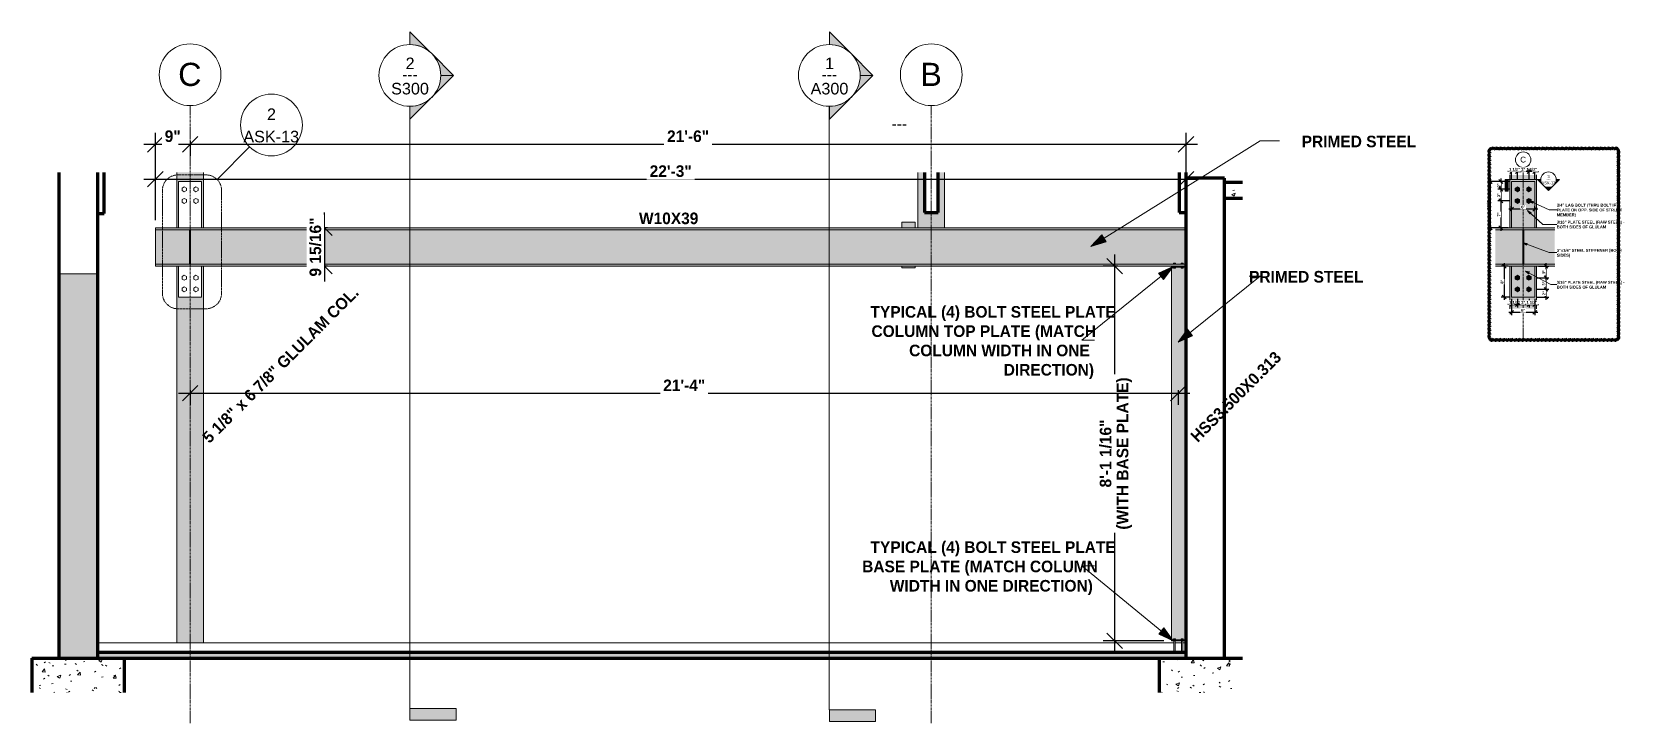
# Model space of a CAD drawing. Header units: inches. Extents: x 8394 to 8867, y -112 to 4471.
# Drawn here: x 8393.6 to 8805.6, y -112.2 to 66.9 of the extents above.
import ezdxf

# ---------------------------------------------------------------- set-up
doc = ezdxf.new("R2010")
doc.units = ezdxf.units.IN
doc.header["$MEASUREMENT"] = 0
doc.linetypes.add('Dash Dot 3_16_', pattern=[0.3125, 0.1875, -0.0625, 0, -0.0625])
doc.linetypes.add('Grid Line 1_2_', pattern=[0.875, 0.5, -0.125, 0.125, -0.125])
for name, color, linetype, lineweight in [('A-ANNO-DIMS-1', 211, 'Continuous', 30), ('A-ANNO-SYMB', 150, 'Continuous', 9), ('A-ANNO-SYMB-1', 150, 'Dash Dot 3_16_', 9), ('A-FLOR-PATT-1', 8, 'Continuous', 9), ('A-GENM', 5, 'Continuous', 9), ('G-ANNO-REVC', 71, 'Continuous', 70), ('G-ANNO-SYMB', 111, 'Continuous', 9), ('G-ANNO-TEXT', 231, 'Continuous', 9), ('S-BEAM', 12, 'Continuous', 9), ('S-BEAM-1', 12, 'Continuous', 70), ('S-BEAM-2', 63, 'Continuous', 9), ('S-BEAM-IDEN', 2, 'Continuous', 9), ('S-COLS', 52, 'Continuous', 9), ('S-COLS-1', 22, 'Continuous', 9), ('S-COLS-IDEN', 171, 'Continuous', 9), ('S-FNDN', 32, 'Continuous', 18), ('S-FNDN-2', 32, 'Continuous', 70), ('S-FNDN-3', 32, 'Continuous', 9), ('S-FSTN', 2, 'Continuous', 9), ('S-GRID-1', 1, 'Grid Line 1_2_', 9), ('S-GRID-IDEN', 1, 'Continuous', 9)]:
    doc.layers.add(name, color=color, linetype=linetype, lineweight=lineweight)
doc.layers.add('S-FNDN-1', color=235, linetype='Continuous', lineweight=18, transparency=0.4)
doc.styles.add('Arial', font='arial.ttf', dxfattribs={"height": 6})
doc.styles.add('Arial_1', font='arial.ttf', dxfattribs={"height": 3})
doc.styles.add('Arial_2', font='arial.ttf', dxfattribs={"height": 1.5})
doc.styles.add('Arial_3', font='arial.ttf', dxfattribs={"height": 0.75})
doc.styles.add('Century Gothic', font='ufonts.com_century-gothic.ttf', dxfattribs={"height": 3})
doc.styles.add('Century Gothic_1', font='ufonts.com_century-gothic.ttf', dxfattribs={"height": 0.75})
doc.styles.add('Century Gothic_B', font='GOTHICB.TTF', dxfattribs={"height": 3})
doc.styles.add('Century Gothic_B_1', font='GOTHICB.TTF', dxfattribs={"height": 0.75})
doc.dimstyles.new('OD__1_16__Tol__', dxfattribs={"dimscale": 12, "dimtxt": 3.132505, "dimasz": 0.333333, "dimexe": 0.25, "dimexo": 0.166667, "dimgap": 0.041667, "dimtad": 1, "dimdec": 4, "dimrnd": 0.0625, "dimzin": 3, "dimdsep": 46, "dimlunit": 4, "dimtxsty": 'Century Gothic_B', "dimblk1": 'OBLIQUE', "dimblk2": 'OBLIQUE', "dimsah": 1, "dimcen": 0.09, "dimdle": 0.25, "dimazin": 0, "dimtfac": 1, "dimtdec": 4, "dimtix": 1, "dimtmove": 0, "dimatfit": 3, "dimfxl": 1, "dimtvp": 1, "dimtfill": 1, "dimfrac": 2, "dimtolj": 1, "dimtzin": 0, "dimlwd": 30, "dimlwe": 30, "dimarcsym": 2})
doc.dimstyles.new('OD__1_16__Tol___1', dxfattribs={"dimscale": 12, "dimtxt": 0.783126, "dimasz": 0.083333, "dimexe": 0.0625, "dimexo": 0.041667, "dimgap": 0.010417, "dimtad": 1, "dimdec": 4, "dimrnd": 0.0625, "dimzin": 3, "dimdsep": 46, "dimlunit": 4, "dimtxsty": 'Century Gothic_B_1', "dimblk1": 'OBLIQUE', "dimblk2": 'OBLIQUE', "dimsah": 1, "dimcen": 0.09, "dimdle": 0.0625, "dimazin": 0, "dimtfac": 1, "dimtdec": 4, "dimtix": 1, "dimtmove": 0, "dimatfit": 3, "dimfxl": 1, "dimtvp": 1, "dimtfill": 1, "dimfrac": 2, "dimtolj": 1, "dimtzin": 0, "dimlwd": 30, "dimlwe": 30, "dimarcsym": 2})
pattern_1 = [(50, (8653.054, 124.937), (9.18064, -0.8031), [0.96, -10.56]), (355, (8653.054, 124.937), (-1.77559, 9.6284), [0.768, -8.448]), (100.451, (8653.819, 124.871), (7.4051, 8.82464), [0.816, -8.975]), (46.184, (8653.054, 127.497), (13.66062, -2.1188), [1.44, -15.84]), (96.636, (8654.192, 127.321), (11.9632, 12.469), [1.224, -13.462]), (351.184, (8653.054, 127.497), (11.9633, 12.4688), [1.152, -12.672]), (21, (8654.334, 126.857), (7.64023, -5.15327), [0.96, -10.56]), (326, (8654.334, 126.857), (3.11497, 9.282), [0.768, -8.448]), (71.451, (8654.97, 126.428), (10.75492, 4.12814), [0.816, -8.975]), (37.5, (8653.054, 124.937), (0.15515, 4.260964), [0.422, -7.923, 0.422, -8.154, -8.48]), (37.5, (8653.054, 124.937), (0.15515, 4.260964), [-16.922, 0.422, -8.058]), (7.5, (8653.054, 124.937), (3.36682, 5.04865), [0.422, -4.467, 0.422, -7.731, -3.232]), (7.5, (8653.054, 124.937), (3.36682, 5.04865), [-13.043, 0.422, -2.81]), (327.5, (8650.199, 124.937), (6.833054, -0.288593), [0.422, -2.778, 0.422, -9.562, -13.248]), (327.5, (8650.199, 124.937), (6.833054, -0.288593), [-13.184, 0.422, -12.826]), (317.5, (8648.919, 124.937), (7.46493, 1.28143), [0.422, -3.738, 0.422, -6.208, -9.408]), (317.5, (8648.919, 124.937), (7.46493, 1.28143), [-10.79, 0.422, -8.986])]

msp = doc.modelspace()

# ---------------------------------------------------------------- texts
at = {"layer": 'G-ANNO-SYMB', "attachment_point": 1}
for s, insert, char_height, width, style in [('2', (8490.39939, 60.2409), 3, 2.828, 'Arial_1'), ('1', (8599.05999, 60.2409), 3, 2.828, 'Arial_1'), ('S300', (8486.65136, 53.69549), 3, 11.918, 'Arial_1'), ('---', (8489.51562, 57.40534), 3, 5.151, 'Century Gothic'), ('A300', (8595.31196, 53.69549), 3, 11.918, 'Arial_1'), ('---', (8598.17622, 57.40534), 3, 5.151, 'Century Gothic'), ('3', (8786.18763, 29.79121), 0.75, 0.707, 'Arial_3'), ('ASK-13', (8784.65693, 28.15486), 0.75, 4.41875, 'Arial_3'), ('---', (8785.96669, 29.08232), 0.75, 1.28775, 'Century Gothic_1')]:
    msp.add_mtext(s, dxfattribs=dict(at, insert=insert, char_height=char_height, width=width, style=style))
at = {"layer": 'G-ANNO-TEXT', "attachment_point": 1}
for s, insert, char_height, width, style in [('PRIMED STEEL', (8722.52645, 40.00599), 3, 32.32, 'Century Gothic_B'), ('3/4" LAG BOLT (THRU BOLT IF', (8788.63016, 22.38432), 0.75, 17.17, 'Century Gothic_B_1'), ('PLATE ON OPP. SIDE OF STRUCT', (8788.63016, 21.13432), 0.75, 18.8365, 'Century Gothic_B_1'), ('3/16" PLATE STEEL (RAW STEEL) -', (8788.63016, 17.99108), 0.75, 19.089, 'Century Gothic_B_1'), ('MEMBER)', (8788.63016, 19.88432), 0.75, 5.68125, 'Century Gothic_B_1'), ('BOTH SIDES OF GLULAM', (8788.63016, 16.74108), 0.75, 14.46825, 'Century Gothic_B_1'), ('3"x1/4" STEEL STIFFENER (BOTH', (8788.63016, 10.67312), 0.75, 18.20525, 'Century Gothic_B_1'), ('SIDES)', (8788.63016, 9.42312), 0.75, 3.7875, 'Century Gothic_B_1'), ('PRIMED STEEL', (8708.89765, 4.96638), 3, 32.32, 'Century Gothic_B'), ('3/16" PLATE STEEL (RAW STEEL) -', (8788.63016, 2.40107), 0.75, 19.089, 'Century Gothic_B_1'), ('BOTH SIDES OF GLULAM', (8788.63016, 1.15107), 0.75, 14.46825, 'Century Gothic_B_1')]:
    msp.add_mtext(s, dxfattribs=dict(at, insert=insert, char_height=char_height, width=width, style=style))
at = {"layer": 'S-BEAM-IDEN', "insert": (8550.85704, 20.08913), "char_height": 3, "width": 19.897, "attachment_point": 1, "style": 'Century Gothic_B'}
msp.add_mtext('W10X39', dxfattribs=at)
at = {"layer": 'S-COLS-IDEN', "char_height": 3, "attachment_point": 1, "rotation": 45, "style": 'Century Gothic_B'}
for s, insert, width in [('5 1/8" x 6 7/8" GLULAM COL.', (8437.452, -37.75099), 69.892), ('HSS3.500X0.313', (8693.452, -37.50099), 38.784)]:
    msp.add_mtext(s, dxfattribs=dict(at, insert=insert, width=width))
at = {"layer": 'S-GRID-IDEN', "attachment_point": 1}
for s, insert, char_height, width, style in [('C', (8431.48123, 58.88817), 6, 7.373, 'Arial'), ('B', (8623.7332, 58.88817), 6, 6.767, 'Arial'), ('C', (8779.14522, 34.56304), 1.5, 1.84325, 'Arial_2')]:
    msp.add_mtext(s, dxfattribs=dict(at, insert=insert, char_height=char_height, width=width, style=style))

# ---------------------------------------------------------------- blocks, each defined once
blk = doc.blocks.new('LVL-Laminated Veneer Lumber - _2_-1 3_4_ x 11 7_8_ LVL-1952792-STEEL ALONG GRIDLINE _3_')
at = {"layer": 'S-BEAM-1'}
for p, q in [((8624.82, 30.48), (8624.82, 20.12)), ((8628.32, 20.12), (8628.32, 30.48)), ((8624.82, 20.12), (8628.32, 20.12))]:
    blk.add_line(p, q, dxfattribs=at)
blk = doc.blocks.new('LVL-Laminated Veneer Lumber - _2_-1 3_4_ x 11 7_8_ LVL-2342848-STEEL ALONG GRIDLINE _3_')
at = {"layer": 'S-BEAM-2'}
h = blk.add_hatch(color=256, dxfattribs=at)
h.paths.add_polyline_path([(8618.93, 5.75), (8622.43, 5.75), (8622.43, 6.21), (8618.93, 6.21)], flags=0)
h.paths.add_polyline_path([(8622.43, 16.13), (8622.43, 17.62), (8618.93, 17.62), (8618.93, 16.13)], flags=0)
at = {"layer": 'S-BEAM'}
for p, q in [((8622.43, 17.62), (8618.93, 17.62)), ((8618.93, 17.62), (8618.93, 16.13)), ((8622.43, 16.13), (8622.43, 17.62)), ((8618.93, 6.21), (8618.93, 5.75)), ((8618.93, 5.75), (8622.43, 5.75)), ((8622.43, 5.75), (8622.43, 6.21))]:
    blk.add_line(p, q, dxfattribs=at)
blk = doc.blocks.new('LVL-Laminated Veneer Lumber - TREATED 2X12 LEDGER OR TREATED LVL-2357225-STEEL ALONG GRIDLINE _3_')
at = {"layer": 'S-BEAM-1'}
for p, q in [((8690.82, 30.48), (8690.82, 20.12)), ((8692.57, 20.12), (8692.57, 30.48)), ((8690.82, 20.12), (8692.57, 20.12))]:
    blk.add_line(p, q, dxfattribs=at)
blk = doc.blocks.new('W-Wide Flange - W10X39-2380522-STEEL ALONG GRIDLINE _3_')
at = {"layer": 'S-BEAM-2'}
for points in [[(8687.35, 15.6), (8692.57, 15.6), (8692.57, 16.13), (8425.57, 16.13), (8425.57, 15.6), (8667.49, 15.6)], [(8692.32, 6.21), (8692.57, 6.21), (8692.57, 6.74), (8425.57, 6.74), (8425.57, 6.21), (8691.7, 6.21)]]:
    blk.add_hatch(color=256, dxfattribs=at).paths.add_polyline_path(points, flags=0)
h = blk.add_hatch(color=256, dxfattribs=at)
h.paths.add_polyline_path([(8425.57, 14.94), (8434.44, 14.94), (8434.44, 15.6), (8425.57, 15.6), (8425.57, 15.11)], flags=0)
h.paths.add_polyline_path([(8439, 14.94), (8692.57, 14.94), (8692.57, 15.6), (8434.69, 15.59), (8434.69, 14.94)], flags=0)
h = blk.add_hatch(color=256, dxfattribs=at)
h.paths.add_polyline_path([(8425.57, 7.39), (8434.44, 7.39), (8434.44, 14.94), (8425.57, 14.94)], flags=0)
h.paths.add_polyline_path([(8434.69, 7.39), (8692.57, 7.39), (8692.57, 14.94), (8434.69, 14.94), (8434.69, 13.63)], flags=0)
h = blk.add_hatch(color=256, dxfattribs=at)
h.paths.add_polyline_path([(8692.32, 6.74), (8692.57, 6.74), (8692.57, 7.39), (8434.69, 7.39), (8434.69, 6.74), (8689.29, 6.74), (8689.29, 6.99), (8689.85, 6.99), (8689.84, 6.74), (8691.29, 6.74), (8691.29, 6.99), (8691.85, 6.99), (8691.85, 6.74), (8691.85, 6.74)], flags=0)
h.paths.add_polyline_path([(8425.57, 6.74), (8434.44, 6.74), (8434.44, 7.39), (8425.57, 7.39), (8425.57, 6.76)], flags=0)
at = {"layer": 'S-BEAM'}
for p, q in [((8425.57, 15.6), (8425.57, 16.13)), ((8425.57, 16.13), (8692.57, 16.13)), ((8425.57, 14.94), (8425.57, 15.6)), ((8425.57, 15.6), (8692.57, 15.6)), ((8425.57, 7.39), (8425.57, 14.94)), ((8692.57, 16.13), (8692.57, 15.6)), ((8692.57, 15.57), (8692.57, 15.6)), ((8692.57, 15.6), (8692.57, 14.94)), ((8692.57, 15.4), (8692.57, 15.57)), ((8692.57, 15.27), (8692.57, 15.4)), ((8692.57, 14.94), (8692.57, 15.27)), ((8692.57, 14.94), (8692.57, 7.39)), ((8425.57, 6.74), (8425.57, 7.39)), ((8425.57, 6.21), (8425.57, 6.74)), ((8425.57, 6.74), (8692.57, 6.74)), ((8425.57, 6.21), (8692.57, 6.21)), ((8692.57, 7.22), (8692.57, 7.39)), ((8692.57, 7.39), (8692.57, 6.74)), ((8692.57, 6.74), (8692.57, 7.22)), ((8692.57, 6.74), (8692.57, 6.21))]:
    blk.add_line(p, q, dxfattribs=at)
blk = doc.blocks.new('LVL-Laminated Veneer Lumber - TREATED 2X12 LEDGER OR TREATED LVL-2357986-STEEL ALONG GRIDLINE _3_')
at = {"layer": 'S-BEAM-1'}
for p, q in [((8410.57, 30.48), (8410.57, 19.87)), ((8412.32, 19.87), (8412.32, 30.48)), ((8410.57, 19.87), (8412.32, 19.87))]:
    blk.add_line(p, q, dxfattribs=at)
blk = doc.blocks.new('051200 - Structural Steel Framing - Base Plate - 4 holes - 3_5_ plate-2372151-STEEL ALONG GRIDLINE _3_')
at = {"layer": 'A-GENM'}
for p, q in [((8689.29, -90.37), (8689.57, -90.37)), ((8689.29, -90.62), (8689.29, -90.37)), ((8689.57, -90.37), (8689.85, -90.37)), ((8689.57, -90.62), (8689.57, -90.37)), ((8689.85, -90.37), (8689.85, -90.62)), ((8691.29, -90.37), (8691.57, -90.37)), ((8691.29, -90.62), (8691.29, -90.37)), ((8691.57, -90.37), (8691.85, -90.37)), ((8691.57, -90.62), (8691.57, -90.37)), ((8691.85, -90.37), (8691.85, -90.62)), ((8689.38, -90.87), (8689.38, -93.62)), ((8689.76, -93.62), (8689.38, -93.62)), ((8689.76, -93.62), (8689.76, -90.87)), ((8691.38, -90.87), (8691.38, -93.62)), ((8691.76, -93.62), (8691.38, -93.62)), ((8691.76, -93.62), (8691.76, -90.87))]:
    blk.add_line(p, q, dxfattribs=at)
at = {"layer": 'S-BEAM'}
for p, q in [((8688.82, -90.62), (8692.32, -90.62)), ((8688.82, -90.62), (8688.82, -90.87)), ((8692.32, -90.87), (8692.32, -90.62)), ((8692.32, -90.87), (8688.82, -90.87))]:
    blk.add_line(p, q, dxfattribs=at)
blk = doc.blocks.new('051200 - Structural Steel Framing - Base Plate - 4 holes - Top Plate-2384076-STEEL ALONG GRIDLINE _3_')
at = {"layer": 'A-GENM'}
for p, q in [((8689.29, 6.99), (8689.57, 6.99)), ((8689.29, 6.74), (8689.29, 6.99)), ((8689.29, 5.95), (8689.29, 5.7)), ((8689.57, 5.7), (8689.29, 5.7)), ((8689.57, 6.99), (8689.85, 6.99)), ((8689.57, 6.74), (8689.57, 6.99)), ((8689.57, 5.95), (8689.57, 5.7)), ((8689.85, 5.7), (8689.57, 5.7)), ((8689.85, 6.74), (8689.84, 6.74)), ((8689.85, 6.99), (8689.85, 6.74)), ((8689.85, 5.95), (8689.85, 5.7)), ((8691.29, 6.99), (8691.57, 6.99)), ((8691.29, 6.74), (8691.29, 6.99)), ((8691.29, 5.95), (8691.29, 5.7)), ((8691.57, 5.7), (8691.29, 5.7)), ((8691.57, 6.99), (8691.85, 6.99)), ((8691.57, 6.74), (8691.57, 6.99)), ((8691.57, 5.95), (8691.57, 5.7)), ((8691.85, 5.7), (8691.57, 5.7)), ((8691.85, 6.99), (8691.85, 6.74)), ((8691.85, 5.95), (8691.85, 5.7))]:
    blk.add_line(p, q, dxfattribs=at)
at = {"layer": 'S-BEAM'}
for p, q in [((8688.82, 6.21), (8688.82, 5.95)), ((8692.32, 5.95), (8688.82, 5.95)), ((8692.32, 6.21), (8692.32, 5.95))]:
    blk.add_line(p, q, dxfattribs=at)
blk = doc.blocks.new('Structural Connections 1 - Structural Connections 1-2391324-STEEL ALONG GRIDLINE _3_')
at = {"layer": 'S-FSTN'}
for p, q in [((8434.44, 15.6), (8434.44, 6.74)), ((8434.69, 6.74), (8434.69, 15.6))]:
    blk.add_line(p, q, dxfattribs=at)
blk = doc.blocks.new('051200 - Structural Steel Framing - Shear Tab - 2-2401825-STEEL ALONG GRIDLINE _3_')
at = {"layer": 'A-GENM'}
for p, q in [((8433.07, 3.85), (8432.51, 3.53)), ((8432.51, 3.53), (8432.51, 2.88)), ((8432.51, 2.88), (8433.07, 2.56)), ((8433.07, 0.85), (8432.51, 0.53)), ((8432.51, 0.53), (8432.51, -0.12)), ((8433.63, 3.53), (8433.07, 3.85)), ((8433.07, 2.56), (8433.63, 2.88)), ((8433.63, 0.53), (8433.07, 0.85)), ((8433.63, 2.88), (8433.63, 3.53)), ((8433.63, -0.12), (8433.63, 0.53)), ((8436.07, 3.85), (8435.51, 3.53)), ((8435.51, 3.53), (8435.51, 2.88)), ((8435.51, 2.88), (8436.07, 2.56)), ((8436.07, 0.85), (8435.51, 0.53)), ((8435.51, 0.53), (8435.51, -0.12)), ((8436.63, 3.53), (8436.07, 3.85)), ((8436.07, 2.56), (8436.63, 2.88)), ((8436.63, 0.53), (8436.07, 0.85)), ((8436.63, 2.88), (8436.63, 3.53)), ((8436.63, -0.12), (8436.63, 0.53)), ((8432.51, -0.12), (8433.07, -0.44)), ((8433.07, -0.44), (8433.63, -0.12)), ((8435.51, -0.12), (8436.07, -0.44)), ((8436.07, -0.44), (8436.63, -0.12))]:
    blk.add_line(p, q, dxfattribs=at)
at = {"layer": 'S-FSTN'}
for p, q in [((8431.57, 6.21), (8431.57, -1.79)), ((8437.57, -1.79), (8437.57, 6.21)), ((8431.57, -1.79), (8437.57, -1.79))]:
    blk.add_line(p, q, dxfattribs=at)
blk = doc.blocks.new('051200 - Structural Steel Framing - Shear Tab - 3-2402153-STEEL ALONG GRIDLINE _3_')
at = {"layer": 'A-GENM'}
for p, q in [((8433.07, 26.77), (8432.51, 26.45)), ((8432.51, 26.45), (8432.51, 25.8)), ((8432.51, 25.8), (8433.07, 25.48)), ((8433.63, 26.45), (8433.07, 26.77)), ((8433.07, 25.48), (8433.63, 25.8)), ((8433.63, 25.8), (8433.63, 26.45)), ((8436.07, 26.77), (8435.51, 26.45)), ((8435.51, 26.45), (8435.51, 25.8)), ((8435.51, 25.8), (8436.07, 25.48)), ((8436.63, 26.45), (8436.07, 26.77)), ((8436.07, 25.48), (8436.63, 25.8)), ((8436.63, 25.8), (8436.63, 26.45)), ((8433.07, 23.77), (8432.51, 23.45)), ((8432.51, 23.45), (8432.51, 22.8)), ((8432.51, 22.8), (8433.07, 22.48)), ((8433.63, 23.45), (8433.07, 23.77)), ((8433.07, 22.48), (8433.63, 22.8)), ((8433.63, 22.8), (8433.63, 23.45)), ((8436.07, 23.77), (8435.51, 23.45)), ((8435.51, 23.45), (8435.51, 22.8)), ((8435.51, 22.8), (8436.07, 22.48)), ((8436.63, 23.45), (8436.07, 23.77)), ((8436.07, 22.48), (8436.63, 22.8)), ((8436.63, 22.8), (8436.63, 23.45))]:
    blk.add_line(p, q, dxfattribs=at)
at = {"layer": 'S-FSTN'}
for p, q in [((8431.57, 28.13), (8431.57, 16.13)), ((8437.57, 28.13), (8431.57, 28.13)), ((8437.57, 16.13), (8437.57, 28.13))]:
    blk.add_line(p, q, dxfattribs=at)
blk = doc.blocks.new('W-Wide Flange - W10X39-2380522-STEEL CONNECTION PLATES - ELEVATION')
at = {"layer": 'S-BEAM-2'}
for points in [[(8431.13, 15.6), (8442.73, 15.6), (8442.73, 16.13), (8427.39, 16.13), (8427.39, 15.6)], [(8427.39, 6.21), (8442.73, 6.21), (8442.73, 6.74), (8427.39, 6.74)]]:
    blk.add_hatch(color=256, dxfattribs=at).paths.add_polyline_path(points, flags=0)
h = blk.add_hatch(color=256, dxfattribs=at)
h.paths.add_polyline_path([(8442.73, 6.74), (8442.73, 15.6), (8434.69, 15.6), (8434.69, 6.74), (8438.01, 6.74)], flags=0)
h.paths.add_polyline_path([(8431.13, 6.74), (8434.44, 6.74), (8434.44, 15.6), (8427.39, 15.6), (8427.39, 6.74)], flags=0)
at = {"layer": 'S-BEAM'}
for p, q in [((8427.39, 16.13), (8442.73, 16.13)), ((8427.39, 15.6), (8442.73, 15.6)), ((8427.39, 6.74), (8442.73, 6.74)), ((8427.39, 6.21), (8442.73, 6.21))]:
    blk.add_line(p, q, dxfattribs=at)
blk = doc.blocks.new('Structural Connections 1 - Structural Connections 1-2391324-STEEL CONNECTION PLATES - ELEVATION')
at = {"layer": 'S-FSTN'}
blk.add_hatch(color=256, dxfattribs=at).paths.add_polyline_path([(8434.44, 6.74), (8434.69, 6.74), (8434.69, 15.6), (8434.44, 15.6), (8434.44, 12.51)], flags=0)
for p, q in [((8434.44, 15.6), (8434.44, 6.74)), ((8434.69, 6.74), (8434.69, 15.6))]:
    blk.add_line(p, q, dxfattribs=at)
blk = doc.blocks.new('051200 - Structural Steel Framing - Shear Tab - 2-2401825-STEEL CONNECTION PLATES - ELEVATION')
at = {"layer": 'A-GENM'}
for points in [[(8433.07, 2.56), (8433.63, 2.88), (8433.63, 3.53), (8433.07, 3.85), (8432.51, 3.53), (8432.51, 2.88)], [(8433.07, -0.44), (8433.63, -0.12), (8433.63, 0.53), (8433.07, 0.85), (8432.51, 0.53), (8432.51, -0.12)], [(8436.07, 2.56), (8436.63, 2.88), (8436.63, 3.53), (8436.07, 3.85), (8435.51, 3.53), (8435.51, 2.88)], [(8436.07, -0.44), (8436.63, -0.12), (8436.63, 0.53), (8436.07, 0.85), (8435.51, 0.53), (8435.51, -0.12)]]:
    blk.add_hatch(color=256, dxfattribs=at).paths.add_polyline_path(points, flags=0)
at = {"layer": 'S-FSTN'}
h = blk.add_hatch(color=256, dxfattribs=at)
h.paths.add_polyline_path([(8431.57, -1.79), (8437.57, -1.79), (8437.57, 6.21), (8431.57, 6.21), (8431.57, -0.49)], flags=0)
h.paths.add_polyline_path([(8433.07, -0.44), (8432.51, -0.12), (8432.51, 0.53), (8433.07, 0.85), (8433.63, 0.53), (8433.63, -0.12)], flags=0)
h.paths.add_polyline_path([(8436.07, -0.44), (8435.51, -0.12), (8435.51, 0.53), (8436.07, 0.85), (8436.63, 0.53), (8436.63, -0.12)], flags=0)
h.paths.add_polyline_path([(8433.07, 2.56), (8432.51, 2.88), (8432.51, 3.53), (8433.07, 3.85), (8433.63, 3.53), (8433.63, 2.88)], flags=0)
h.paths.add_polyline_path([(8436.07, 2.56), (8435.51, 2.88), (8435.51, 3.53), (8436.07, 3.85), (8436.63, 3.53), (8436.63, 2.88)], flags=0)
at = {"layer": 'A-GENM'}
for p, q in [((8433.07, 3.85), (8432.51, 3.53)), ((8432.51, 3.53), (8432.51, 2.88)), ((8432.51, 2.88), (8433.07, 2.56)), ((8433.07, 0.85), (8432.51, 0.53)), ((8432.51, 0.53), (8432.51, -0.12)), ((8433.63, 3.53), (8433.07, 3.85)), ((8433.07, 2.56), (8433.63, 2.88)), ((8433.63, 0.53), (8433.07, 0.85)), ((8433.63, 2.88), (8433.63, 3.53)), ((8433.63, -0.12), (8433.63, 0.53)), ((8436.07, 3.85), (8435.51, 3.53)), ((8435.51, 3.53), (8435.51, 2.88)), ((8435.51, 2.88), (8436.07, 2.56)), ((8436.07, 0.85), (8435.51, 0.53)), ((8435.51, 0.53), (8435.51, -0.12)), ((8436.63, 3.53), (8436.07, 3.85)), ((8436.07, 2.56), (8436.63, 2.88)), ((8436.63, 0.53), (8436.07, 0.85)), ((8436.63, 2.88), (8436.63, 3.53)), ((8436.63, -0.12), (8436.63, 0.53)), ((8432.51, -0.12), (8433.07, -0.44)), ((8433.07, -0.44), (8433.63, -0.12)), ((8435.51, -0.12), (8436.07, -0.44)), ((8436.07, -0.44), (8436.63, -0.12))]:
    blk.add_line(p, q, dxfattribs=at)
at = {"layer": 'S-FSTN'}
for p, q in [((8431.57, 6.21), (8431.57, -1.79)), ((8437.57, -1.79), (8437.57, 6.21)), ((8431.57, -1.79), (8437.57, -1.79))]:
    blk.add_line(p, q, dxfattribs=at)
blk = doc.blocks.new('051200 - Structural Steel Framing - Shear Tab - 3-2402153-STEEL CONNECTION PLATES - ELEVATION')
at = {"layer": 'A-GENM'}
for points in [[(8433.07, 25.48), (8433.63, 25.8), (8433.63, 26.45), (8433.07, 26.77), (8432.51, 26.45), (8432.51, 25.8), (8433.01, 25.51)], [(8436.07, 25.48), (8436.63, 25.8), (8436.63, 26.45), (8436.07, 26.77), (8435.51, 26.45), (8435.51, 25.8), (8436.01, 25.51)], [(8433.07, 22.48), (8433.63, 22.8), (8433.63, 23.45), (8433.07, 23.77), (8432.51, 23.45), (8432.51, 22.8)], [(8436.07, 22.48), (8436.63, 22.8), (8436.63, 23.45), (8436.07, 23.77), (8435.51, 23.45), (8435.51, 22.8)]]:
    blk.add_hatch(color=256, dxfattribs=at).paths.add_polyline_path(points, flags=0)
at = {"layer": 'S-FSTN'}
h = blk.add_hatch(color=256, dxfattribs=at)
h.paths.add_polyline_path([(8437.57, 16.13), (8437.57, 28.13), (8431.57, 28.13), (8431.57, 16.13)], flags=0)
h.paths.add_polyline_path([(8433.07, 22.48), (8432.51, 22.8), (8432.51, 23.45), (8433.07, 23.77), (8433.63, 23.45), (8433.63, 22.8)], flags=0)
h.paths.add_polyline_path([(8436.07, 22.48), (8435.51, 22.8), (8435.51, 23.45), (8436.07, 23.77), (8436.63, 23.45), (8436.63, 22.8)], flags=0)
h.paths.add_polyline_path([(8433.07, 25.48), (8432.51, 25.8), (8432.51, 26.45), (8433.07, 26.77), (8433.63, 26.45), (8433.63, 25.8), (8433.13, 25.51)], flags=0)
h.paths.add_polyline_path([(8436.07, 25.48), (8435.51, 25.8), (8435.51, 26.45), (8436.07, 26.77), (8436.63, 26.45), (8436.63, 25.8), (8436.13, 25.51)], flags=0)
at = {"layer": 'A-GENM'}
for p, q in [((8433.07, 26.77), (8432.51, 26.45)), ((8432.51, 26.45), (8432.51, 25.8)), ((8432.51, 25.8), (8433.07, 25.48)), ((8433.63, 26.45), (8433.07, 26.77)), ((8433.07, 25.48), (8433.63, 25.8)), ((8433.63, 25.8), (8433.63, 26.45)), ((8436.07, 26.77), (8435.51, 26.45)), ((8435.51, 26.45), (8435.51, 25.8)), ((8435.51, 25.8), (8436.07, 25.48)), ((8436.63, 26.45), (8436.07, 26.77)), ((8436.07, 25.48), (8436.63, 25.8)), ((8436.63, 25.8), (8436.63, 26.45)), ((8433.07, 23.77), (8432.51, 23.45)), ((8432.51, 23.45), (8432.51, 22.8)), ((8432.51, 22.8), (8433.07, 22.48)), ((8433.63, 23.45), (8433.07, 23.77)), ((8433.07, 22.48), (8433.63, 22.8)), ((8433.63, 22.8), (8433.63, 23.45)), ((8436.07, 23.77), (8435.51, 23.45)), ((8435.51, 23.45), (8435.51, 22.8)), ((8435.51, 22.8), (8436.07, 22.48)), ((8436.63, 23.45), (8436.07, 23.77)), ((8436.07, 22.48), (8436.63, 22.8)), ((8436.63, 22.8), (8436.63, 23.45))]:
    blk.add_line(p, q, dxfattribs=at)
at = {"layer": 'S-FSTN'}
for p, q in [((8431.57, 28.13), (8431.57, 16.13)), ((8437.57, 28.13), (8431.57, 28.13)), ((8437.57, 16.13), (8437.57, 28.13))]:
    blk.add_line(p, q, dxfattribs=at)
blk = doc.blocks.new('Grid - Grid Head - Circle-50561-STEEL ALONG GRIDLINE _3_')
at = {"layer": 'S-GRID-IDEN'}
for start, end in [(0, 180), (180, 360)]:
    blk.add_arc((8434.57, 55.79), 8, start, end, dxfattribs=at)
blk = doc.blocks.new('Section - 3_32_ x 3_8_-54337-STEEL ALONG GRIDLINE _3_')
at = {"layer": 'G-ANNO-SYMB'}
blk.add_hatch(color=256, dxfattribs=at).paths.add_polyline_path([(8612.17, -108.74), (8600.17, -108.74), (8600.17, -111.74), (8612.17, -111.74)], flags=0)
for p, q in [((8600.17, -111.74), (8600.17, -108.74)), ((8600.17, -108.74), (8612.17, -108.74)), ((8612.17, -108.74), (8612.17, -111.74)), ((8612.17, -111.74), (8600.17, -111.74))]:
    blk.add_line(p, q, dxfattribs=at)
blk = doc.blocks.new('Section - Section Head - Filled-22785-STEEL ALONG GRIDLINE _3_')
at = {"layer": 'G-ANNO-SYMB'}
h = blk.add_hatch(color=256, dxfattribs=at)
edge = h.paths.add_edge_path(flags=0)
edge.add_arc((8600.17, 55.6), 8.01, 47.9216, 90)
edge.add_line((8600.17, 63.62), (8600.17, 66.92))
edge.add_line((8600.17, 66.92), (8605.54, 61.55))
h = blk.add_hatch(color=256, dxfattribs=at)
edge = h.paths.add_edge_path(flags=0)
edge.add_line((8605.82, 61.26), (8611.48, 55.6))
edge.add_line((8611.48, 55.6), (8608.17, 55.6))
edge.add_arc((8600.17, 55.6), 8, 360, 405)
h = blk.add_hatch(color=256, dxfattribs=at)
edge = h.paths.add_edge_path(flags=0)
edge.add_arc((8600.17, 55.6), 8, 315, 360)
edge.add_line((8608.17, 55.6), (8611.48, 55.6))
edge.add_line((8611.48, 55.6), (8605.82, 49.95))
h = blk.add_hatch(color=256, dxfattribs=at)
edge = h.paths.add_edge_path(flags=0)
edge.add_line((8605.54, 49.66), (8600.17, 44.29))
edge.add_line((8600.17, 44.29), (8600.17, 47.59))
edge.add_arc((8600.17, 55.6), 8.01, 270, 312.0784)
for p, q in [((8605.54, 61.55), (8600.17, 66.92)), ((8600.17, 66.92), (8600.17, 63.62)), ((8611.48, 55.6), (8605.82, 61.26)), ((8605.82, 49.95), (8611.48, 55.6)), ((8608.17, 55.6), (8611.48, 55.6)), ((8611.48, 55.6), (8608.17, 55.6)), ((8600.17, 44.29), (8605.54, 49.66)), ((8600.17, 47.59), (8600.17, 44.29))]:
    blk.add_line(p, q, dxfattribs=at)
for centre, radius, start, end in [((8600.17, 55.62), 8, 90, 270), ((8600.17, 55.62), 8, 270, 90), ((8600.17, 55.6), 8.01, 47.9216, 90), ((8600.17, 55.6), 8, 360, 45), ((8600.17, 55.6), 8, 315, 360), ((8600.17, 55.6), 8.01, 270, 312.0784)]:
    blk.add_arc(centre, radius, start, end, dxfattribs=at)
blk = doc.blocks.new('_Oblique')
at = {"color": 0, "linetype": 'ByBlock', "lineweight": -2}
blk.add_line((-0.5, -0.5), (0.5, 0.5), dxfattribs=at)
blk = doc.blocks.new('DIMBLOCK1-STEEL ALONG GRIDLINE _3_')
at = {"layer": 'A-ANNO-DIMS-1', "color": 0, "lineweight": 30, "transparency": 16777216}
for p, q in [((8674.08, 9.21), (8674.08, -93.87)), ((8674.91, 6.21), (8671.08, 6.21)), ((8686.82, -90.87), (8671.08, -90.87))]:
    blk.add_line(p, q, dxfattribs=at)
at = {"layer": 'Defpoints', "color": 0, "transparency": 16777216}
for p in [(8676.91, 6.21), (8674.08, -90.87), (8688.82, -90.87)]:
    blk.add_point(p, dxfattribs=at)
at = {"layer": 'A-ANNO-DIMS-1', "color": 0, "lineweight": 30, "transparency": 16777216, "xscale": 3.999999999999999, "yscale": 3.999999999999999, "zscale": 3.999999999999999}
for p, rotation in [((8674.08, 6.21), 90), ((8674.08, -90.87), 270)]:
    blk.add_blockref('_Oblique', p, dxfattribs=dict(at, rotation=rotation))
at = {"layer": 'A-ANNO-DIMS-1', "color": 0, "transparency": 16777216, "insert": (8671.77, -42.33), "char_height": 3, "attachment_point": 5, "rotation": 90, "style": 'Century Gothic_B', "bg_fill": 3, "box_fill_scale": 1.25, "bg_fill_color": 256, "bg_fill_true_color": 13158600, "bg_fill_transparency": 0}
blk.add_mtext('\\A1;8\'-1 1/16"', dxfattribs=at)
at = {"layer": 'A-ANNO-DIMS-1', "color": 0, "transparency": 16777216, "insert": (8676.58, -42.33), "char_height": 3, "attachment_point": 5, "rotation": 90, "style": 'Century Gothic_B', "bg_fill": 3, "box_fill_scale": 1.25, "bg_fill_color": 256, "bg_fill_true_color": 13158600, "bg_fill_transparency": 0}
blk.add_mtext('\\A1;(WITH BASE PLATE)', dxfattribs=at)
blk = doc.blocks.new('DIMBLOCK2-STEEL ALONG GRIDLINE _3_')
at = {"layer": 'A-ANNO-DIMS-1', "color": 0, "lineweight": 30, "transparency": 16777216}
for p, q in [((8425.57, 18.13), (8425.57, 31.73)), ((8692.57, 18.13), (8692.57, 31.73)), ((8422.57, 28.73), (8695.57, 28.73))]:
    blk.add_line(p, q, dxfattribs=at)
at = {"layer": 'Defpoints', "color": 0, "transparency": 16777216}
for p in [(8692.57, 28.73), (8425.57, 16.13), (8692.57, 16.13)]:
    blk.add_point(p, dxfattribs=at)
at = {"layer": 'A-ANNO-DIMS-1', "color": 0, "lineweight": 30, "transparency": 16777216, "xscale": 3.999999999999999, "yscale": 3.999999999999999, "zscale": 3.999999999999999, "rotation": 180}
blk.add_blockref('_Oblique', (8425.57, 28.73), dxfattribs=at)
at = {"layer": 'A-ANNO-DIMS-1', "color": 0, "lineweight": 30, "transparency": 16777216, "xscale": 3.999999999999999, "yscale": 3.999999999999999, "zscale": 3.999999999999999}
blk.add_blockref('_Oblique', (8692.57, 28.73), dxfattribs=at)
at = {"layer": 'A-ANNO-DIMS-1', "color": 0, "transparency": 16777216, "insert": (8559.07, 30.81), "char_height": 3, "attachment_point": 5, "style": 'Century Gothic_B', "bg_fill": 3, "box_fill_scale": 1.25, "bg_fill_color": 256, "bg_fill_true_color": 13158600, "bg_fill_transparency": 0}
blk.add_mtext('\\A1;22\'-3"', dxfattribs=at)
blk = doc.blocks.new('DIMBLOCK3-STEEL ALONG GRIDLINE _3_')
at = {"layer": 'A-ANNO-DIMS-1', "color": 0, "lineweight": 30, "transparency": 16777216}
for p, q in [((8469.38, 16.13), (8469.38, 20.13)), ((8470.21, 16.13), (8466.38, 16.13)), ((8469.38, 16.13), (8469.38, 6.21)), ((8470.21, 6.21), (8466.38, 6.21)), ((8469.38, 6.21), (8469.38, 2.21))]:
    blk.add_line(p, q, dxfattribs=at)
at = {"layer": 'Defpoints', "color": 0, "transparency": 16777216}
for p in [(8472.21, 16.13), (8472.21, 6.21)]:
    blk.add_point(p, dxfattribs=at)
at = {"layer": 'A-ANNO-DIMS-1', "color": 0, "lineweight": 30, "transparency": 16777216, "xscale": 3.999999999999999, "yscale": 3.999999999999999, "zscale": 3.999999999999999}
for p, rotation in [((8469.38, 16.13), 270), ((8469.38, 6.21), 90)]:
    blk.add_blockref('_Oblique', p, dxfattribs=dict(at, rotation=rotation))
at = {"layer": 'A-ANNO-DIMS-1', "color": 0, "transparency": 16777216, "insert": (8467.07, 11.16), "char_height": 3, "attachment_point": 5, "rotation": 90, "style": 'Century Gothic_B', "bg_fill": 3, "box_fill_scale": 1.25, "bg_fill_color": 256, "bg_fill_true_color": 13158600, "bg_fill_transparency": 0}
blk.add_mtext('\\A1;9 15/16"', dxfattribs=at)
at = {"layer": 'Defpoints', "color": 0, "transparency": 16777216}
blk.add_point((8469.38, 6.21), dxfattribs=at)
blk = doc.blocks.new('DIMBLOCK4-STEEL ALONG GRIDLINE _3_')
at = {"layer": 'A-ANNO-DIMS-1', "color": 0, "lineweight": 30, "transparency": 16777216}
for p, q in [((8431.57, -26.71), (8693.57, -26.71)), ((8434.57, -25.88), (8434.57, -29.71)), ((8690.57, -25.88), (8690.57, -29.71))]:
    blk.add_line(p, q, dxfattribs=at)
at = {"layer": 'Defpoints', "color": 0, "transparency": 16777216}
for p in [(8434.57, -23.88), (8690.57, -23.88), (8690.57, -26.71)]:
    blk.add_point(p, dxfattribs=at)
at = {"layer": 'A-ANNO-DIMS-1', "color": 0, "lineweight": 30, "transparency": 16777216, "xscale": 3.999999999999999, "yscale": 3.999999999999999, "zscale": 3.999999999999999, "rotation": 180}
blk.add_blockref('_Oblique', (8434.57, -26.71), dxfattribs=at)
at = {"layer": 'A-ANNO-DIMS-1', "color": 0, "lineweight": 30, "transparency": 16777216, "xscale": 3.999999999999999, "yscale": 3.999999999999999, "zscale": 3.999999999999999}
blk.add_blockref('_Oblique', (8690.57, -26.71), dxfattribs=at)
at = {"layer": 'A-ANNO-DIMS-1', "color": 0, "transparency": 16777216, "insert": (8562.57, -24.67), "char_height": 3, "attachment_point": 5, "style": 'Century Gothic_B', "bg_fill": 3, "box_fill_scale": 1.25, "bg_fill_color": 256, "bg_fill_true_color": 13158600, "bg_fill_transparency": 0}
blk.add_mtext('\\A1;21\'-4"', dxfattribs=at)
blk = doc.blocks.new('DIMBLOCK5-STEEL ALONG GRIDLINE _3_')
at = {"layer": 'A-ANNO-DIMS-1', "color": 0, "lineweight": 30, "transparency": 16777216}
for p, q in [((8422.57, 37.77), (8437.57, 37.77)), ((8425.57, 18.13), (8425.57, 40.77)), ((8434.57, 38.6), (8434.57, 34.77))]:
    blk.add_line(p, q, dxfattribs=at)
at = {"layer": 'Defpoints', "color": 0, "transparency": 16777216}
blk.add_point((8425.57, 16.13), dxfattribs=at)
at = {"layer": 'A-ANNO-DIMS-1', "color": 0, "lineweight": 30, "transparency": 16777216, "xscale": 3.999999999999999, "yscale": 3.999999999999999, "zscale": 3.999999999999999, "rotation": 180}
blk.add_blockref('_Oblique', (8425.57, 37.77), dxfattribs=at)
at = {"layer": 'A-ANNO-DIMS-1', "color": 0, "lineweight": 30, "transparency": 16777216, "xscale": 3.999999999999999, "yscale": 3.999999999999999, "zscale": 3.999999999999999}
blk.add_blockref('_Oblique', (8434.57, 37.77), dxfattribs=at)
at = {"layer": 'A-ANNO-DIMS-1', "color": 0, "transparency": 16777216, "insert": (8430.07, 39.85), "char_height": 3, "attachment_point": 5, "style": 'Century Gothic_B', "bg_fill": 3, "box_fill_scale": 1.25, "bg_fill_color": 256, "bg_fill_true_color": 13158600, "bg_fill_transparency": 0}
blk.add_mtext('\\A1;9"', dxfattribs=at)
at = {"layer": 'Defpoints', "color": 0, "transparency": 16777216}
for p in [(8434.57, 40.6), (8434.57, 37.77)]:
    blk.add_point(p, dxfattribs=at)
blk = doc.blocks.new('DIMBLOCK6-STEEL ALONG GRIDLINE _3_')
at = {"layer": 'A-ANNO-DIMS-1', "color": 0, "lineweight": 30, "transparency": 16777216}
for p, q in [((8431.57, 37.77), (8695.57, 37.77)), ((8434.57, 38.6), (8434.57, 34.77)), ((8692.57, 18.13), (8692.57, 40.77))]:
    blk.add_line(p, q, dxfattribs=at)
at = {"layer": 'Defpoints', "color": 0, "transparency": 16777216}
for p in [(8434.57, 40.6), (8692.57, 37.77), (8692.57, 16.13)]:
    blk.add_point(p, dxfattribs=at)
at = {"layer": 'A-ANNO-DIMS-1', "color": 0, "lineweight": 30, "transparency": 16777216, "xscale": 3.999999999999999, "yscale": 3.999999999999999, "zscale": 3.999999999999999, "rotation": 180}
blk.add_blockref('_Oblique', (8434.57, 37.77), dxfattribs=at)
at = {"layer": 'A-ANNO-DIMS-1', "color": 0, "lineweight": 30, "transparency": 16777216, "xscale": 3.999999999999999, "yscale": 3.999999999999999, "zscale": 3.999999999999999}
blk.add_blockref('_Oblique', (8692.57, 37.77), dxfattribs=at)
at = {"layer": 'A-ANNO-DIMS-1', "color": 0, "transparency": 16777216, "insert": (8563.57, 39.85), "char_height": 3, "attachment_point": 5, "style": 'Century Gothic_B', "bg_fill": 3, "box_fill_scale": 1.25, "bg_fill_color": 256, "bg_fill_true_color": 13158600, "bg_fill_transparency": 0}
blk.add_mtext('\\A1;21\'-6"', dxfattribs=at)
blk = doc.blocks.new('Section - Callout Head-565430-STEEL ALONG GRIDLINE _3_')
at = {"layer": 'A-ANNO-SYMB'}
for start, end in [(0, 180), (180, 360)]:
    blk.add_arc((8455.65, 42.77), 8, start, end, dxfattribs=at)
at = {"layer": 'A-ANNO-SYMB', "insert": (8616.29, 44.65), "char_height": 3, "width": 5.151, "attachment_point": 1, "style": 'Century Gothic'}
blk.add_mtext('---', dxfattribs=at)
blk = doc.blocks.new('Grid - Grid Head - Circle-50561-STEEL CONNECTION PLATES - ELEVATION')
at = {"layer": 'S-GRID-IDEN'}
for start, end in [(0, 180), (180, 360)]:
    blk.add_arc((8434.57, 33.79), 2, start, end, dxfattribs=at)
blk = doc.blocks.new('Section - 3_32_ x 3_8_-54337-STEEL CONNECTION PLATES - ELEVATION')
at = {"layer": 'G-ANNO-SYMB'}
blk.add_hatch(color=256, dxfattribs=at).paths.add_polyline_path([(8430.67, 25.63), (8430.67, 28.63), (8429.92, 28.63), (8429.92, 25.63)], flags=0)
for p, q in [((8429.92, 25.63), (8429.92, 28.63)), ((8429.92, 28.63), (8430.67, 28.63)), ((8430.67, 25.63), (8429.92, 25.63)), ((8430.67, 28.63), (8430.67, 25.63))]:
    blk.add_line(p, q, dxfattribs=at)
blk = doc.blocks.new('Section - Section Head - Filled-22785-STEEL CONNECTION PLATES - ELEVATION')
at = {"layer": 'G-ANNO-SYMB'}
h = blk.add_hatch(color=256, dxfattribs=at)
edge = h.paths.add_edge_path(flags=0)
edge.add_line((8439.63, 27.29), (8438.29, 28.63))
edge.add_line((8438.29, 28.63), (8439.11, 28.63))
edge.add_arc((8441.12, 28.63), 2, 180, 222.0784)
h = blk.add_hatch(color=256, dxfattribs=at)
edge = h.paths.add_edge_path(flags=0)
edge.add_arc((8441.12, 28.63), 2, 225, 270)
edge.add_line((8441.12, 26.63), (8441.12, 25.8))
edge.add_line((8441.12, 25.8), (8439.7, 27.22))
h = blk.add_hatch(color=256, dxfattribs=at)
edge = h.paths.add_edge_path(flags=0)
edge.add_line((8442.53, 27.22), (8441.12, 25.8))
edge.add_line((8441.12, 25.8), (8441.12, 26.63))
edge.add_arc((8441.12, 28.63), 2, 270, 315)
h = blk.add_hatch(color=256, dxfattribs=at)
edge = h.paths.add_edge_path(flags=0)
edge.add_arc((8441.12, 28.63), 2, 317.9216, 360)
edge.add_line((8443.12, 28.63), (8443.94, 28.63))
edge.add_line((8443.94, 28.63), (8442.6, 27.29))
for p, q in [((8439.11, 28.63), (8438.29, 28.63)), ((8438.29, 28.63), (8439.63, 27.29)), ((8439.7, 27.22), (8441.12, 25.8)), ((8441.12, 25.8), (8442.53, 27.22)), ((8441.12, 26.63), (8441.12, 25.8)), ((8441.12, 25.8), (8441.12, 26.63)), ((8442.6, 27.29), (8443.94, 28.63)), ((8443.94, 28.63), (8443.12, 28.63))]:
    blk.add_line(p, q, dxfattribs=at)
for start, end in [(360, 180), (180, 222.0784), (180, 360), (225, 270), (270, 315), (317.9216, 360)]:
    blk.add_arc((8441.12, 28.63), 2, start, end, dxfattribs=at)
blk = doc.blocks.new('DIMBLOCK7-STEEL CONNECTION PLATES - ELEVATION')
at = {"layer": 'A-ANNO-DIMS-1', "color": 0, "lineweight": 30, "transparency": 16777216}
for p, q in [((8774.11, 28.88), (8774.11, 25.38)), ((8776.42, 28.13), (8773.36, 28.13)), ((8776.42, 26.13), (8773.36, 26.13))]:
    blk.add_line(p, q, dxfattribs=at)
at = {"layer": 'Defpoints', "color": 0, "transparency": 16777216}
for p in [(8776.92, 28.13), (8776.92, 26.13)]:
    blk.add_point(p, dxfattribs=at)
at = {"layer": 'A-ANNO-DIMS-1', "color": 0, "lineweight": 30, "transparency": 16777216}
for p, rotation in [((8774.11, 28.13), 90), ((8774.11, 26.13), 270)]:
    blk.add_blockref('_Oblique', p, dxfattribs=dict(at, rotation=rotation))
at = {"layer": 'A-ANNO-DIMS-1', "color": 0, "transparency": 16777216, "insert": (8773.6, 27.12), "char_height": 0.75, "attachment_point": 5, "rotation": 90, "style": 'Century Gothic_B_1', "bg_fill": 3, "box_fill_scale": 1.25, "bg_fill_color": 256, "bg_fill_true_color": 13158600, "bg_fill_transparency": 0}
blk.add_mtext('\\A1;2"', dxfattribs=at)
at = {"layer": 'Defpoints', "color": 0, "transparency": 16777216}
blk.add_point((8774.11, 26.13), dxfattribs=at)
blk = doc.blocks.new('DIMBLOCK8-STEEL CONNECTION PLATES - ELEVATION')
at = {"layer": 'A-ANNO-DIMS-1', "color": 0, "lineweight": 30, "transparency": 16777216}
for p, q in [((8776.42, 26.13), (8773.36, 26.13)), ((8774.11, 26.88), (8774.11, 22.38)), ((8776.42, 23.13), (8773.36, 23.13))]:
    blk.add_line(p, q, dxfattribs=at)
at = {"layer": 'Defpoints', "color": 0, "transparency": 16777216}
for p in [(8776.92, 26.13), (8776.92, 23.13)]:
    blk.add_point(p, dxfattribs=at)
at = {"layer": 'A-ANNO-DIMS-1', "color": 0, "lineweight": 30, "transparency": 16777216}
for p, rotation in [((8774.11, 26.13), 90), ((8774.11, 23.13), 270)]:
    blk.add_blockref('_Oblique', p, dxfattribs=dict(at, rotation=rotation))
at = {"layer": 'A-ANNO-DIMS-1', "color": 0, "transparency": 16777216, "insert": (8773.59, 24.62), "char_height": 0.75, "attachment_point": 5, "rotation": 90, "style": 'Century Gothic_B_1', "bg_fill": 3, "box_fill_scale": 1.25, "bg_fill_color": 256, "bg_fill_true_color": 13158600, "bg_fill_transparency": 0}
blk.add_mtext('\\A1;3"', dxfattribs=at)
at = {"layer": 'Defpoints', "color": 0, "transparency": 16777216}
blk.add_point((8774.11, 23.13), dxfattribs=at)
blk = doc.blocks.new('DIMBLOCK9-STEEL CONNECTION PLATES - ELEVATION')
at = {"layer": 'A-ANNO-DIMS-1', "color": 0, "lineweight": 30, "transparency": 16777216}
for p, q in [((8776.42, 23.13), (8773.36, 23.13)), ((8774.11, 23.88), (8774.11, 15.38)), ((8775.98, 16.13), (8773.36, 16.13))]:
    blk.add_line(p, q, dxfattribs=at)
at = {"layer": 'Defpoints', "color": 0, "transparency": 16777216}
for p in [(8776.92, 23.13), (8774.11, 16.13), (8776.48, 16.13)]:
    blk.add_point(p, dxfattribs=at)
at = {"layer": 'A-ANNO-DIMS-1', "color": 0, "lineweight": 30, "transparency": 16777216}
for p, rotation in [((8774.11, 23.13), 90), ((8774.11, 16.13), 270)]:
    blk.add_blockref('_Oblique', p, dxfattribs=dict(at, rotation=rotation))
at = {"layer": 'A-ANNO-DIMS-1', "color": 0, "transparency": 16777216, "insert": (8773.6, 19.62), "char_height": 0.75, "attachment_point": 5, "rotation": 90, "style": 'Century Gothic_B_1', "bg_fill": 3, "box_fill_scale": 1.25, "bg_fill_color": 256, "bg_fill_true_color": 13158600, "bg_fill_transparency": 0}
blk.add_mtext('\\A1;7"', dxfattribs=at)
blk = doc.blocks.new('DIMBLOCK10-STEEL CONNECTION PLATES - ELEVATION')
at = {"layer": 'A-ANNO-DIMS-1', "color": 0, "lineweight": 30, "transparency": 16777216}
for p, q in [((8771.4, 28.88), (8771.4, 15.38)), ((8776.42, 28.13), (8770.65, 28.13)), ((8775.98, 16.13), (8770.65, 16.13))]:
    blk.add_line(p, q, dxfattribs=at)
at = {"layer": 'Defpoints', "color": 0, "transparency": 16777216}
for p in [(8776.92, 28.13), (8771.4, 16.13), (8776.48, 16.13)]:
    blk.add_point(p, dxfattribs=at)
at = {"layer": 'A-ANNO-DIMS-1', "color": 0, "lineweight": 30, "transparency": 16777216}
for p, rotation in [((8771.4, 28.13), 90), ((8771.4, 16.13), 270)]:
    blk.add_blockref('_Oblique', p, dxfattribs=dict(at, rotation=rotation))
at = {"layer": 'A-ANNO-DIMS-1', "color": 0, "transparency": 16777216, "insert": (8770.88, 22.12), "char_height": 0.75, "attachment_point": 5, "rotation": 90, "style": 'Century Gothic_B_1', "bg_fill": 3, "box_fill_scale": 1.25, "bg_fill_color": 256, "bg_fill_true_color": 13158600, "bg_fill_transparency": 0}
blk.add_mtext('\\A1;1\'-0"', dxfattribs=at)
blk = doc.blocks.new('DIMBLOCK11-STEEL CONNECTION PLATES - ELEVATION')
at = {"layer": 'A-ANNO-DIMS-1', "color": 0, "lineweight": 30, "transparency": 16777216}
for p, q in [((8781.42, 30.7), (8780.42, 30.7)), ((8781.42, 28.63), (8781.42, 31.45)), ((8782.92, 30.7), (8781.42, 30.7)), ((8782.92, 28.63), (8782.92, 31.45)), ((8782.92, 30.7), (8783.92, 30.7))]:
    blk.add_line(p, q, dxfattribs=at)
at = {"layer": 'Defpoints', "color": 0, "transparency": 16777216}
for p in [(8781.42, 28.13), (8782.92, 28.13)]:
    blk.add_point(p, dxfattribs=at)
at = {"layer": 'A-ANNO-DIMS-1', "color": 0, "lineweight": 30, "transparency": 16777216}
blk.add_blockref('_Oblique', (8781.42, 30.7), dxfattribs=at)
at = {"layer": 'A-ANNO-DIMS-1', "color": 0, "lineweight": 30, "transparency": 16777216, "rotation": 180}
blk.add_blockref('_Oblique', (8782.92, 30.7), dxfattribs=at)
at = {"layer": 'A-ANNO-DIMS-1', "color": 0, "transparency": 16777216, "insert": (8782.17, 31.28), "char_height": 0.75, "attachment_point": 5, "style": 'Century Gothic_B_1', "bg_fill": 3, "box_fill_scale": 1.25, "bg_fill_color": 256, "bg_fill_true_color": 13158600, "bg_fill_transparency": 0}
blk.add_mtext('\\A1;1 1/2"', dxfattribs=at)
at = {"layer": 'Defpoints', "color": 0, "transparency": 16777216}
blk.add_point((8781.42, 30.7), dxfattribs=at)
blk = doc.blocks.new('DIMBLOCK12-STEEL CONNECTION PLATES - ELEVATION')
at = {"layer": 'A-ANNO-DIMS-1', "color": 0, "lineweight": 30, "transparency": 16777216}
for p, q in [((8782.17, 30.7), (8777.67, 30.7)), ((8778.42, 28.63), (8778.42, 31.45)), ((8781.42, 28.63), (8781.42, 31.45))]:
    blk.add_line(p, q, dxfattribs=at)
at = {"layer": 'Defpoints', "color": 0, "transparency": 16777216}
for p in [(8778.42, 28.13), (8781.42, 28.13)]:
    blk.add_point(p, dxfattribs=at)
at = {"layer": 'A-ANNO-DIMS-1', "color": 0, "lineweight": 30, "transparency": 16777216, "rotation": 180}
blk.add_blockref('_Oblique', (8778.42, 30.7), dxfattribs=at)
at = {"layer": 'A-ANNO-DIMS-1', "color": 0, "lineweight": 30, "transparency": 16777216}
blk.add_blockref('_Oblique', (8781.42, 30.7), dxfattribs=at)
at = {"layer": 'A-ANNO-DIMS-1', "color": 0, "transparency": 16777216, "insert": (8779.92, 31.22), "char_height": 0.75, "attachment_point": 5, "style": 'Century Gothic_B_1', "bg_fill": 3, "box_fill_scale": 1.25, "bg_fill_color": 256, "bg_fill_true_color": 13158600, "bg_fill_transparency": 0}
blk.add_mtext('\\A1;3"', dxfattribs=at)
at = {"layer": 'Defpoints', "color": 0, "transparency": 16777216}
blk.add_point((8778.42, 30.7), dxfattribs=at)
blk = doc.blocks.new('DIMBLOCK13-STEEL CONNECTION PLATES - ELEVATION')
at = {"layer": 'A-ANNO-DIMS-1', "color": 0, "lineweight": 30, "transparency": 16777216}
for p, q in [((8776.92, 30.7), (8775.92, 30.7)), ((8776.92, 28.63), (8776.92, 31.45)), ((8778.42, 30.7), (8776.92, 30.7)), ((8778.42, 28.63), (8778.42, 31.45)), ((8778.42, 30.7), (8779.42, 30.7))]:
    blk.add_line(p, q, dxfattribs=at)
at = {"layer": 'Defpoints', "color": 0, "transparency": 16777216}
for p in [(8776.92, 28.13), (8778.42, 28.13)]:
    blk.add_point(p, dxfattribs=at)
at = {"layer": 'A-ANNO-DIMS-1', "color": 0, "lineweight": 30, "transparency": 16777216}
blk.add_blockref('_Oblique', (8776.92, 30.7), dxfattribs=at)
at = {"layer": 'A-ANNO-DIMS-1', "color": 0, "lineweight": 30, "transparency": 16777216, "rotation": 180}
blk.add_blockref('_Oblique', (8778.42, 30.7), dxfattribs=at)
at = {"layer": 'A-ANNO-DIMS-1', "color": 0, "transparency": 16777216, "insert": (8777.67, 31.28), "char_height": 0.75, "attachment_point": 5, "style": 'Century Gothic_B_1', "bg_fill": 3, "box_fill_scale": 1.25, "bg_fill_color": 256, "bg_fill_true_color": 13158600, "bg_fill_transparency": 0}
blk.add_mtext('\\A1;1 1/2"', dxfattribs=at)
at = {"layer": 'Defpoints', "color": 0, "transparency": 16777216}
blk.add_point((8776.92, 30.7), dxfattribs=at)
blk = doc.blocks.new('DIMBLOCK14-STEEL CONNECTION PLATES - ELEVATION')
at = {"layer": 'A-ANNO-DIMS-1', "color": 0, "lineweight": 30, "transparency": 16777216}
for p, q in [((8783.67, 20.99), (8776.17, 20.99)), ((8776.92, 20.78), (8776.92, 21.74)), ((8782.92, 20.78), (8782.92, 21.74))]:
    blk.add_line(p, q, dxfattribs=at)
at = {"layer": 'Defpoints', "color": 0, "transparency": 16777216}
for p in [(8776.92, 20.99), (8776.92, 20.28), (8782.92, 20.28)]:
    blk.add_point(p, dxfattribs=at)
at = {"layer": 'A-ANNO-DIMS-1', "color": 0, "lineweight": 30, "transparency": 16777216, "rotation": 180}
blk.add_blockref('_Oblique', (8776.92, 20.99), dxfattribs=at)
at = {"layer": 'A-ANNO-DIMS-1', "color": 0, "lineweight": 30, "transparency": 16777216}
blk.add_blockref('_Oblique', (8782.92, 20.99), dxfattribs=at)
at = {"layer": 'A-ANNO-DIMS-1', "color": 0, "transparency": 16777216, "insert": (8779.92, 21.51), "char_height": 0.75, "attachment_point": 5, "style": 'Century Gothic_B_1', "bg_fill": 3, "box_fill_scale": 1.25, "bg_fill_color": 256, "bg_fill_true_color": 13158600, "bg_fill_transparency": 0}
blk.add_mtext('\\A1;6"', dxfattribs=at)
blk = doc.blocks.new('DIMBLOCK15-STEEL CONNECTION PLATES - ELEVATION')
at = {"layer": 'A-ANNO-DIMS-1', "color": 0, "lineweight": 30, "transparency": 16777216}
for p, q in [((8776.92, -3.75), (8775.92, -3.75)), ((8776.92, -2.29), (8776.92, -4.5)), ((8776.92, -3.75), (8778.42, -3.75)), ((8778.42, -2.29), (8778.42, -4.5)), ((8778.42, -3.75), (8779.42, -3.75))]:
    blk.add_line(p, q, dxfattribs=at)
blk.add_blockref('_Oblique', (8776.92, -3.75), dxfattribs=at)
at = {"layer": 'A-ANNO-DIMS-1', "color": 0, "lineweight": 30, "transparency": 16777216, "rotation": 180}
blk.add_blockref('_Oblique', (8778.42, -3.75), dxfattribs=at)
at = {"layer": 'A-ANNO-DIMS-1', "color": 0, "transparency": 16777216, "insert": (8777.67, -3.18), "char_height": 0.75, "attachment_point": 5, "style": 'Century Gothic_B_1', "bg_fill": 3, "box_fill_scale": 1.25, "bg_fill_color": 256, "bg_fill_true_color": 13158600, "bg_fill_transparency": 0}
blk.add_mtext('\\A1;1 1/2"', dxfattribs=at)
at = {"layer": 'Defpoints', "color": 0, "transparency": 16777216}
for p in [(8776.92, -1.79), (8778.42, -1.79), (8778.42, -3.75)]:
    blk.add_point(p, dxfattribs=at)
blk = doc.blocks.new('DIMBLOCK16-STEEL CONNECTION PLATES - ELEVATION')
at = {"layer": 'A-ANNO-DIMS-1', "color": 0, "lineweight": 30, "transparency": 16777216}
for p, q in [((8777.67, -3.75), (8782.17, -3.75)), ((8778.42, -2.29), (8778.42, -4.5)), ((8781.42, -2.29), (8781.42, -4.5))]:
    blk.add_line(p, q, dxfattribs=at)
at = {"layer": 'A-ANNO-DIMS-1', "color": 0, "lineweight": 30, "transparency": 16777216, "rotation": 180}
blk.add_blockref('_Oblique', (8778.42, -3.75), dxfattribs=at)
at = {"layer": 'A-ANNO-DIMS-1', "color": 0, "lineweight": 30, "transparency": 16777216}
blk.add_blockref('_Oblique', (8781.42, -3.75), dxfattribs=at)
at = {"layer": 'A-ANNO-DIMS-1', "color": 0, "transparency": 16777216, "insert": (8779.92, -3.24), "char_height": 0.75, "attachment_point": 5, "style": 'Century Gothic_B_1', "bg_fill": 3, "box_fill_scale": 1.25, "bg_fill_color": 256, "bg_fill_true_color": 13158600, "bg_fill_transparency": 0}
blk.add_mtext('\\A1;3"', dxfattribs=at)
at = {"layer": 'Defpoints', "color": 0, "transparency": 16777216}
for p in [(8778.42, -1.79), (8781.42, -1.79), (8781.42, -3.75)]:
    blk.add_point(p, dxfattribs=at)
blk = doc.blocks.new('DIMBLOCK17-STEEL CONNECTION PLATES - ELEVATION')
at = {"layer": 'A-ANNO-DIMS-1', "color": 0, "lineweight": 30, "transparency": 16777216}
for p, q in [((8781.42, -3.75), (8780.42, -3.75)), ((8781.42, -2.29), (8781.42, -4.5)), ((8781.42, -3.75), (8782.92, -3.75)), ((8782.92, -2.29), (8782.92, -4.5)), ((8782.92, -3.75), (8783.92, -3.75))]:
    blk.add_line(p, q, dxfattribs=at)
blk.add_blockref('_Oblique', (8781.42, -3.75), dxfattribs=at)
at = {"layer": 'A-ANNO-DIMS-1', "color": 0, "lineweight": 30, "transparency": 16777216, "rotation": 180}
blk.add_blockref('_Oblique', (8782.92, -3.75), dxfattribs=at)
at = {"layer": 'A-ANNO-DIMS-1', "color": 0, "transparency": 16777216, "insert": (8782.17, -3.18), "char_height": 0.75, "attachment_point": 5, "style": 'Century Gothic_B_1', "bg_fill": 3, "box_fill_scale": 1.25, "bg_fill_color": 256, "bg_fill_true_color": 13158600, "bg_fill_transparency": 0}
blk.add_mtext('\\A1;1 1/2"', dxfattribs=at)
at = {"layer": 'Defpoints', "color": 0, "transparency": 16777216}
for p in [(8781.42, -1.79), (8782.92, -1.79), (8782.92, -3.75)]:
    blk.add_point(p, dxfattribs=at)
blk = doc.blocks.new('DIMBLOCK18-STEEL CONNECTION PLATES - ELEVATION')
at = {"layer": 'A-ANNO-DIMS-1', "color": 0, "lineweight": 30, "transparency": 16777216}
for p, q in [((8776.92, -2.29), (8776.92, -6.5)), ((8782.92, -2.29), (8782.92, -6.5)), ((8776.17, -5.75), (8783.67, -5.75))]:
    blk.add_line(p, q, dxfattribs=at)
at = {"layer": 'Defpoints', "color": 0, "transparency": 16777216}
for p in [(8776.92, -1.79), (8782.92, -1.79), (8782.92, -5.75)]:
    blk.add_point(p, dxfattribs=at)
at = {"layer": 'A-ANNO-DIMS-1', "color": 0, "lineweight": 30, "transparency": 16777216, "rotation": 180}
blk.add_blockref('_Oblique', (8776.92, -5.75), dxfattribs=at)
at = {"layer": 'A-ANNO-DIMS-1', "color": 0, "lineweight": 30, "transparency": 16777216}
blk.add_blockref('_Oblique', (8782.92, -5.75), dxfattribs=at)
at = {"layer": 'A-ANNO-DIMS-1', "color": 0, "transparency": 16777216, "insert": (8779.92, -5.24), "char_height": 0.75, "attachment_point": 5, "style": 'Century Gothic_B_1', "bg_fill": 3, "box_fill_scale": 1.25, "bg_fill_color": 256, "bg_fill_true_color": 13158600, "bg_fill_transparency": 0}
blk.add_mtext('\\A1;6"', dxfattribs=at)
blk = doc.blocks.new('DIMBLOCK19-STEEL CONNECTION PLATES - ELEVATION')
at = {"layer": 'A-ANNO-DIMS-1', "color": 0, "lineweight": 30, "transparency": 16777216}
for p, q in [((8775.98, 6.21), (8774.21, 6.21)), ((8774.96, 6.96), (8774.96, -2.54)), ((8776.42, -1.79), (8774.21, -1.79))]:
    blk.add_line(p, q, dxfattribs=at)
at = {"layer": 'Defpoints', "color": 0, "transparency": 16777216}
for p in [(8776.48, 6.21), (8774.96, -1.79), (8776.92, -1.79)]:
    blk.add_point(p, dxfattribs=at)
at = {"layer": 'A-ANNO-DIMS-1', "color": 0, "lineweight": 30, "transparency": 16777216}
for p, rotation in [((8774.96, 6.21), 90), ((8774.96, -1.79), 270)]:
    blk.add_blockref('_Oblique', p, dxfattribs=dict(at, rotation=rotation))
at = {"layer": 'A-ANNO-DIMS-1', "color": 0, "transparency": 16777216, "insert": (8774.44, 2.2), "char_height": 0.75, "attachment_point": 5, "rotation": 90, "style": 'Century Gothic_B_1', "bg_fill": 3, "box_fill_scale": 1.25, "bg_fill_color": 256, "bg_fill_true_color": 13158600, "bg_fill_transparency": 0}
blk.add_mtext('\\A1;8"', dxfattribs=at)
blk = doc.blocks.new('DIMBLOCK20-STEEL CONNECTION PLATES - ELEVATION')
at = {"layer": 'A-ANNO-DIMS-1', "color": 0, "lineweight": 30, "transparency": 16777216}
for p, q in [((8783.85, 6.21), (8786.56, 6.21)), ((8785.81, 6.96), (8785.81, 2.46)), ((8783.42, 3.21), (8786.56, 3.21))]:
    blk.add_line(p, q, dxfattribs=at)
for p, rotation in [((8785.81, 6.21), 90), ((8785.81, 3.21), 270)]:
    blk.add_blockref('_Oblique', p, dxfattribs=dict(at, rotation=rotation))
at = {"layer": 'A-ANNO-DIMS-1', "color": 0, "transparency": 16777216, "insert": (8785.29, 4.7), "char_height": 0.75, "attachment_point": 5, "rotation": 90, "style": 'Century Gothic_B_1', "bg_fill": 3, "box_fill_scale": 1.25, "bg_fill_color": 256, "bg_fill_true_color": 13158600, "bg_fill_transparency": 0}
blk.add_mtext('\\A1;3"', dxfattribs=at)
at = {"layer": 'Defpoints', "color": 0, "transparency": 16777216}
for p in [(8783.35, 6.21), (8782.92, 3.21), (8785.81, 3.21)]:
    blk.add_point(p, dxfattribs=at)
blk = doc.blocks.new('DIMBLOCK21-STEEL CONNECTION PLATES - ELEVATION')
at = {"layer": 'A-ANNO-DIMS-1', "color": 0, "lineweight": 30, "transparency": 16777216}
for p, q in [((8783.42, 3.21), (8786.56, 3.21)), ((8783.42, 0.21), (8786.56, 0.21)), ((8785.81, 3.96), (8785.81, -0.54))]:
    blk.add_line(p, q, dxfattribs=at)
for p, rotation in [((8785.81, 3.21), 90), ((8785.81, 0.21), 270)]:
    blk.add_blockref('_Oblique', p, dxfattribs=dict(at, rotation=rotation))
at = {"layer": 'A-ANNO-DIMS-1', "color": 0, "transparency": 16777216, "insert": (8785.29, 1.7), "char_height": 0.75, "attachment_point": 5, "rotation": 90, "style": 'Century Gothic_B_1', "bg_fill": 3, "box_fill_scale": 1.25, "bg_fill_color": 256, "bg_fill_true_color": 13158600, "bg_fill_transparency": 0}
blk.add_mtext('\\A1;3"', dxfattribs=at)
at = {"layer": 'Defpoints', "color": 0, "transparency": 16777216}
for p in [(8782.92, 3.21), (8782.92, 0.21), (8785.81, 0.21)]:
    blk.add_point(p, dxfattribs=at)
blk = doc.blocks.new('DIMBLOCK22-STEEL CONNECTION PLATES - ELEVATION')
at = {"layer": 'A-ANNO-DIMS-1', "color": 0, "lineweight": 30, "transparency": 16777216}
for p, q in [((8783.42, 0.21), (8786.56, 0.21)), ((8785.81, 0.96), (8785.81, -2.54)), ((8783.42, -1.79), (8786.56, -1.79))]:
    blk.add_line(p, q, dxfattribs=at)
for p, rotation in [((8785.81, 0.21), 90), ((8785.81, -1.79), 270)]:
    blk.add_blockref('_Oblique', p, dxfattribs=dict(at, rotation=rotation))
at = {"layer": 'A-ANNO-DIMS-1', "color": 0, "transparency": 16777216, "insert": (8785.3, -0.8), "char_height": 0.75, "attachment_point": 5, "rotation": 90, "style": 'Century Gothic_B_1', "bg_fill": 3, "box_fill_scale": 1.25, "bg_fill_color": 256, "bg_fill_true_color": 13158600, "bg_fill_transparency": 0}
blk.add_mtext('\\A1;2"', dxfattribs=at)
at = {"layer": 'Defpoints', "color": 0, "transparency": 16777216}
for p in [(8782.92, 0.21), (8782.92, -1.79), (8785.81, -1.79)]:
    blk.add_point(p, dxfattribs=at)
blk = doc.blocks.new('Family - ___-2402811-STEEL CONNECTION PLATES - ELEVATION')
at = {"layer": 'G-ANNO-REVC'}
for centre, radius, start, end in [((8426.02, 36.04), 0.35, 90, 244.7912), ((8426.02, 35.04), 0.35, 90, 244.7912), ((8426.02, 34.04), 0.35, 90, 244.7912), ((8426.02, 33.04), 0.35, 90, 244.7912), ((8426.02, 35.59), 0.2, 138.1897, 270), ((8426.02, 34.59), 0.2, 138.1897, 270), ((8426.02, 33.59), 0.2, 138.1897, 270), ((8426.22, 36.39), 0.2, 48.1897, 180), ((8426.67, 36.39), 0.35, 0, 154.7912), ((8427.22, 36.39), 0.2, 48.1897, 180), ((8427.67, 36.39), 0.35, 0, 154.7912), ((8428.22, 36.39), 0.2, 48.1897, 180), ((8428.67, 36.39), 0.35, 0, 154.7912), ((8429.22, 36.39), 0.2, 48.1897, 180), ((8429.67, 36.39), 0.35, 0, 154.7912), ((8430.22, 36.39), 0.2, 48.1897, 180), ((8430.67, 36.39), 0.35, 0, 154.7912), ((8431.22, 36.39), 0.2, 48.1897, 180), ((8431.67, 36.39), 0.35, 0, 154.7912), ((8432.22, 36.39), 0.2, 48.1897, 180), ((8432.67, 36.39), 0.35, 0, 154.7912), ((8433.22, 36.39), 0.2, 48.1897, 180), ((8433.67, 36.39), 0.35, 0, 154.7912), ((8434.22, 36.39), 0.2, 48.1897, 180), ((8434.67, 36.39), 0.35, 0, 154.7912), ((8435.22, 36.39), 0.2, 48.1897, 180), ((8435.67, 36.39), 0.35, 0, 154.7912), ((8436.22, 36.39), 0.2, 48.1897, 180), ((8436.67, 36.39), 0.35, 0, 154.7912), ((8437.22, 36.39), 0.2, 48.1897, 180), ((8437.67, 36.39), 0.35, 0, 154.7912), ((8438.22, 36.39), 0.2, 48.1897, 180), ((8438.67, 36.39), 0.35, 0, 154.7912), ((8439.22, 36.39), 0.2, 48.1897, 180), ((8439.67, 36.39), 0.35, 0, 154.7912), ((8440.22, 36.39), 0.2, 48.1897, 180), ((8440.67, 36.39), 0.35, 0, 154.7912), ((8441.22, 36.39), 0.2, 48.1897, 180), ((8441.67, 36.39), 0.35, 0, 154.7912), ((8442.22, 36.39), 0.2, 48.1897, 180), ((8442.67, 36.39), 0.35, 0, 154.7912), ((8443.22, 36.39), 0.2, 48.1897, 180), ((8443.67, 36.39), 0.35, 0, 154.7912), ((8444.22, 36.39), 0.2, 48.1897, 180), ((8444.67, 36.39), 0.35, 0, 154.7912), ((8445.22, 36.39), 0.2, 48.1897, 180), ((8445.67, 36.39), 0.35, 0, 154.7912), ((8446.22, 36.39), 0.2, 48.1897, 180), ((8446.67, 36.39), 0.35, 0, 154.7912), ((8447.22, 36.39), 0.2, 48.1897, 180), ((8447.67, 36.39), 0.35, 0, 154.7912), ((8448.22, 36.39), 0.2, 48.1897, 180), ((8448.67, 36.39), 0.35, 0, 154.7912), ((8449.22, 36.39), 0.2, 48.1897, 180), ((8449.67, 36.39), 0.35, 0, 154.7912), ((8450.22, 36.39), 0.2, 48.1897, 180), ((8450.67, 36.39), 0.35, 0, 154.7912), ((8451.22, 36.39), 0.2, 48.1897, 180), ((8451.67, 36.39), 0.35, 0, 154.7912), ((8452.22, 36.39), 0.2, 48.1897, 180), ((8452.67, 36.39), 0.35, 0, 154.7912), ((8453.22, 36.39), 0.2, 48.1897, 180), ((8453.67, 36.39), 0.35, 0, 154.7912), ((8454.22, 36.39), 0.2, 48.1897, 180), ((8454.67, 36.39), 0.35, 0, 154.7912), ((8455.22, 36.39), 0.2, 48.1897, 180), ((8455.67, 36.39), 0.35, 0, 154.7912), ((8456.22, 36.39), 0.2, 48.1897, 180), ((8456.67, 36.39), 0.35, 0, 154.7912), ((8457.22, 36.39), 0.2, 48.1897, 180), ((8457.67, 36.39), 0.35, 0, 154.7912), ((8458.22, 36.39), 0.2, 48.1897, 180), ((8458.67, 36.39), 0.35, 0, 154.7912), ((8459.02, 36.19), 0.2, 318.1897, 90), ((8459.02, 35.74), 0.35, 270, 64.7912), ((8459.02, 35.19), 0.2, 318.1897, 90), ((8459.02, 34.74), 0.35, 270, 64.7912), ((8459.02, 34.19), 0.2, 318.1897, 90), ((8459.02, 33.74), 0.35, 270, 64.7912), ((8459.02, 33.19), 0.2, 318.1897, 90), ((8459.02, 32.74), 0.35, 270, 64.7912), ((8426.02, 32.04), 0.35, 90, 244.7912), ((8426.02, 31.04), 0.35, 90, 244.7912), ((8426.02, 30.04), 0.35, 90, 244.7912), ((8426.02, 29.04), 0.35, 90, 244.7912), ((8426.02, 32.59), 0.2, 138.1897, 270), ((8426.02, 31.59), 0.2, 138.1897, 270), ((8426.02, 30.59), 0.2, 138.1897, 270), ((8426.02, 29.59), 0.2, 138.1897, 270), ((8459.02, 32.19), 0.2, 318.1897, 90), ((8459.02, 31.74), 0.35, 270, 64.7912), ((8459.02, 31.19), 0.2, 318.1897, 90), ((8459.02, 30.74), 0.35, 270, 64.7912), ((8459.02, 30.19), 0.2, 318.1897, 90), ((8459.02, 29.74), 0.35, 270, 64.7912), ((8459.02, 29.19), 0.2, 318.1897, 90), ((8459.02, 28.74), 0.35, 270, 64.7912), ((8426.02, 28.04), 0.35, 90, 244.7912), ((8426.02, 27.04), 0.35, 90, 244.7912), ((8426.02, 26.04), 0.35, 90, 244.7912), ((8426.02, 25.04), 0.35, 90, 244.7912), ((8426.02, 28.59), 0.2, 138.1897, 270), ((8426.02, 27.59), 0.2, 138.1897, 270), ((8426.02, 26.59), 0.2, 138.1897, 270), ((8426.02, 25.59), 0.2, 138.1897, 270), ((8426.02, 24.59), 0.2, 138.1897, 270), ((8459.02, 28.19), 0.2, 318.1897, 90), ((8459.02, 27.74), 0.35, 270, 64.7912), ((8459.02, 27.19), 0.2, 318.1897, 90), ((8459.02, 26.74), 0.35, 270, 64.7912), ((8459.02, 26.19), 0.2, 318.1897, 90), ((8459.02, 25.74), 0.35, 270, 64.7912), ((8459.02, 25.19), 0.2, 318.1897, 90), ((8459.02, 24.74), 0.35, 270, 64.7912), ((8426.02, 24.04), 0.35, 90, 244.7912), ((8426.02, 23.04), 0.35, 90, 244.7912), ((8426.02, 22.04), 0.35, 90, 244.7912), ((8426.02, 21.04), 0.35, 90, 244.7912), ((8426.02, 23.59), 0.2, 138.1897, 270), ((8426.02, 22.59), 0.2, 138.1897, 270), ((8426.02, 21.59), 0.2, 138.1897, 270), ((8426.02, 20.59), 0.2, 138.1897, 270), ((8459.02, 24.19), 0.2, 318.1897, 90), ((8459.02, 23.74), 0.35, 270, 64.7912), ((8459.02, 23.19), 0.2, 318.1897, 90), ((8459.02, 22.74), 0.35, 270, 64.7912), ((8459.02, 22.19), 0.2, 318.1897, 90), ((8459.02, 21.74), 0.35, 270, 64.7912), ((8459.02, 21.19), 0.2, 318.1897, 90), ((8459.02, 20.74), 0.35, 270, 64.7912), ((8426.02, 20.04), 0.35, 90, 244.7912), ((8426.02, 19.04), 0.35, 90, 244.7912), ((8426.02, 18.04), 0.35, 90, 244.7912), ((8426.02, 17.04), 0.35, 90, 244.7912), ((8426.02, 19.59), 0.2, 138.1897, 270), ((8426.02, 18.59), 0.2, 138.1897, 270), ((8426.02, 17.59), 0.2, 138.1897, 270), ((8426.02, 16.59), 0.2, 138.1897, 270), ((8459.02, 20.19), 0.2, 318.1897, 90), ((8459.02, 19.74), 0.35, 270, 64.7912), ((8459.02, 19.19), 0.2, 318.1897, 90), ((8459.02, 18.74), 0.35, 270, 64.7912), ((8459.02, 18.19), 0.2, 318.1897, 90), ((8459.02, 17.74), 0.35, 270, 64.7912), ((8459.02, 17.19), 0.2, 318.1897, 90), ((8459.02, 16.74), 0.35, 270, 64.7912), ((8426.02, 16.04), 0.35, 90, 244.7912), ((8426.02, 15.04), 0.35, 90, 244.7912), ((8426.02, 14.04), 0.35, 90, 244.7912), ((8426.02, 13.04), 0.35, 90, 244.7912), ((8426.02, 12.04), 0.35, 90, 244.7912), ((8426.02, 15.59), 0.2, 138.1897, 270), ((8426.02, 14.59), 0.2, 138.1897, 270), ((8426.02, 13.59), 0.2, 138.1897, 270), ((8426.02, 12.59), 0.2, 138.1897, 270), ((8459.02, 16.19), 0.2, 318.1897, 90), ((8459.02, 15.74), 0.35, 270, 64.7912), ((8459.02, 15.19), 0.2, 318.1897, 90), ((8459.02, 14.74), 0.35, 270, 64.7912), ((8459.02, 14.19), 0.2, 318.1897, 90), ((8459.02, 13.74), 0.35, 270, 64.7912), ((8459.02, 13.19), 0.2, 318.1897, 90), ((8459.02, 12.74), 0.35, 270, 64.7912), ((8459.02, 12.19), 0.2, 318.1897, 90), ((8426.02, 11.04), 0.35, 90, 244.7912), ((8426.02, 10.04), 0.35, 90, 244.7912), ((8426.02, 9.04), 0.35, 90, 244.7912), ((8426.02, 8.04), 0.35, 90, 244.7912), ((8426.02, 11.59), 0.2, 138.1897, 270), ((8426.02, 10.59), 0.2, 138.1897, 270), ((8426.02, 9.59), 0.2, 138.1897, 270), ((8426.02, 8.59), 0.2, 138.1897, 270), ((8459.02, 11.74), 0.35, 270, 64.7912), ((8459.02, 11.19), 0.2, 318.1897, 90), ((8459.02, 10.74), 0.35, 270, 64.7912), ((8459.02, 10.19), 0.2, 318.1897, 90), ((8459.02, 9.74), 0.35, 270, 64.7912), ((8459.02, 9.19), 0.2, 318.1897, 90), ((8459.02, 8.74), 0.35, 270, 64.7912), ((8459.02, 8.19), 0.2, 318.1897, 90), ((8426.02, 7.04), 0.35, 90, 244.7912), ((8426.02, 6.04), 0.35, 90, 244.7912), ((8426.02, 5.04), 0.35, 90, 244.7912), ((8426.02, 4.04), 0.35, 90, 244.7912), ((8426.02, 7.59), 0.2, 138.1897, 270), ((8426.02, 6.59), 0.2, 138.1897, 270), ((8426.02, 5.59), 0.2, 138.1897, 270), ((8426.02, 4.59), 0.2, 138.1897, 270), ((8459.02, 7.74), 0.35, 270, 64.7912), ((8459.02, 7.19), 0.2, 318.1897, 90), ((8459.02, 6.74), 0.35, 270, 64.7912), ((8459.02, 6.19), 0.2, 318.1897, 90), ((8459.02, 5.74), 0.35, 270, 64.7912), ((8459.02, 5.19), 0.2, 318.1897, 90), ((8459.02, 4.74), 0.35, 270, 64.7912), ((8459.02, 4.19), 0.2, 318.1897, 90), ((8426.02, 3.04), 0.35, 90, 244.7912), ((8426.02, 2.04), 0.35, 90, 244.7912), ((8426.02, 1.04), 0.35, 90, 244.7912), ((8426.02, 0.04), 0.35, 90, 244.7912), ((8426.02, 3.59), 0.2, 138.1897, 270), ((8426.02, 2.59), 0.2, 138.1897, 270), ((8426.02, 1.59), 0.2, 138.1897, 270), ((8426.02, 0.59), 0.2, 138.1897, 270), ((8459.02, 3.74), 0.35, 270, 64.7912), ((8459.02, 3.19), 0.2, 318.1897, 90), ((8459.02, 2.74), 0.35, 270, 64.7912), ((8459.02, 2.19), 0.2, 318.1897, 90), ((8459.02, 1.74), 0.35, 270, 64.7912), ((8459.02, 1.19), 0.2, 318.1897, 90), ((8459.02, 0.74), 0.35, 270, 64.7912), ((8459.02, 0.19), 0.2, 318.1897, 90), ((8459.02, -0.26), 0.35, 270, 64.7912), ((8426.02, -0.96), 0.35, 90, 244.7912), ((8426.02, -1.96), 0.35, 90, 244.7912), ((8426.02, -2.96), 0.35, 90, 244.7912), ((8426.02, -3.96), 0.35, 90, 244.7912), ((8426.02, -0.41), 0.2, 138.1897, 270), ((8426.02, -1.41), 0.2, 138.1897, 270), ((8426.02, -2.41), 0.2, 138.1897, 270), ((8426.02, -3.41), 0.2, 138.1897, 270), ((8459.02, -0.81), 0.2, 318.1897, 90), ((8459.02, -1.26), 0.35, 270, 64.7912), ((8459.02, -1.81), 0.2, 318.1897, 90), ((8459.02, -2.26), 0.35, 270, 64.7912), ((8459.02, -2.81), 0.2, 318.1897, 90), ((8459.02, -3.26), 0.35, 270, 64.7912), ((8459.02, -3.81), 0.2, 318.1897, 90), ((8459.02, -4.26), 0.35, 270, 64.7912), ((8426.02, -4.96), 0.35, 90, 244.7912), ((8426.02, -5.96), 0.35, 90, 244.7912), ((8426.02, -6.96), 0.35, 90, 244.7912), ((8426.02, -7.96), 0.35, 90, 244.7912), ((8426.02, -4.41), 0.2, 138.1897, 270), ((8426.02, -5.41), 0.2, 138.1897, 270), ((8426.02, -6.41), 0.2, 138.1897, 270), ((8426.02, -7.41), 0.2, 138.1897, 270), ((8459.02, -4.81), 0.2, 318.1897, 90), ((8459.02, -5.26), 0.35, 270, 64.7912), ((8459.02, -5.81), 0.2, 318.1897, 90), ((8459.02, -6.26), 0.35, 270, 64.7912), ((8459.02, -6.81), 0.2, 318.1897, 90), ((8459.02, -7.26), 0.35, 270, 64.7912), ((8459.02, -7.81), 0.2, 318.1897, 90), ((8459.02, -8.26), 0.35, 270, 64.7912), ((8426.02, -8.96), 0.35, 90, 244.7912), ((8426.02, -9.96), 0.35, 90, 244.7912), ((8426.02, -10.96), 0.35, 90, 244.7912), ((8426.02, -11.96), 0.35, 90, 244.7912), ((8426.02, -8.41), 0.2, 138.1897, 270), ((8426.02, -9.41), 0.2, 138.1897, 270), ((8426.02, -10.41), 0.2, 138.1897, 270), ((8426.02, -11.41), 0.2, 138.1897, 270), ((8426.02, -12.41), 0.2, 138.1897, 270), ((8459.02, -8.81), 0.2, 318.1897, 90), ((8459.02, -9.26), 0.35, 270, 64.7912), ((8459.02, -9.81), 0.2, 318.1897, 90), ((8459.02, -10.26), 0.35, 270, 64.7912), ((8459.02, -10.81), 0.2, 318.1897, 90), ((8459.02, -11.26), 0.35, 270, 64.7912), ((8459.02, -11.81), 0.2, 318.1897, 90), ((8459.02, -12.26), 0.35, 270, 64.7912), ((8426.37, -12.61), 0.35, 180, 334.7912), ((8426.82, -12.61), 0.2, 228.1897, 0), ((8427.37, -12.61), 0.35, 180, 334.7912), ((8427.82, -12.61), 0.2, 228.1897, 0), ((8428.37, -12.61), 0.35, 180, 334.7912), ((8428.82, -12.61), 0.2, 228.1897, 0), ((8429.37, -12.61), 0.35, 180, 334.7912), ((8429.82, -12.61), 0.2, 228.1897, 0), ((8430.37, -12.61), 0.35, 180, 334.7912), ((8430.82, -12.61), 0.2, 228.1897, 0), ((8431.37, -12.61), 0.35, 180, 334.7912), ((8431.82, -12.61), 0.2, 228.1897, 0), ((8432.37, -12.61), 0.35, 180, 334.7912), ((8432.82, -12.61), 0.2, 228.1897, 0), ((8433.37, -12.61), 0.35, 180, 334.7912), ((8433.82, -12.61), 0.2, 228.1897, 0), ((8434.37, -12.61), 0.35, 180, 334.7912), ((8434.82, -12.61), 0.2, 228.1897, 0), ((8435.37, -12.61), 0.35, 180, 334.7912), ((8435.82, -12.61), 0.2, 228.1897, 0), ((8436.37, -12.61), 0.35, 180, 334.7912), ((8436.82, -12.61), 0.2, 228.1897, 0), ((8437.37, -12.61), 0.35, 180, 334.7912), ((8437.82, -12.61), 0.2, 228.1897, 0), ((8438.37, -12.61), 0.35, 180, 334.7912), ((8438.82, -12.61), 0.2, 228.1897, 0), ((8439.37, -12.61), 0.35, 180, 334.7912), ((8439.82, -12.61), 0.2, 228.1897, 0), ((8440.37, -12.61), 0.35, 180, 334.7912), ((8440.82, -12.61), 0.2, 228.1897, 0), ((8441.37, -12.61), 0.35, 180, 334.7912), ((8441.82, -12.61), 0.2, 228.1897, 0), ((8442.37, -12.61), 0.35, 180, 334.7912), ((8442.82, -12.61), 0.2, 228.1897, 0), ((8443.37, -12.61), 0.35, 180, 334.7912), ((8443.82, -12.61), 0.2, 228.1897, 0), ((8444.37, -12.61), 0.35, 180, 334.7912), ((8444.82, -12.61), 0.2, 228.1897, 0), ((8445.37, -12.61), 0.35, 180, 334.7912), ((8445.82, -12.61), 0.2, 228.1897, 0), ((8446.37, -12.61), 0.35, 180, 334.7912), ((8446.82, -12.61), 0.2, 228.1897, 0), ((8447.37, -12.61), 0.35, 180, 334.7912), ((8447.82, -12.61), 0.2, 228.1897, 0), ((8448.37, -12.61), 0.35, 180, 334.7912), ((8448.82, -12.61), 0.2, 228.1897, 0), ((8449.37, -12.61), 0.35, 180, 334.7912), ((8449.82, -12.61), 0.2, 228.1897, 0), ((8450.37, -12.61), 0.35, 180, 334.7912), ((8450.82, -12.61), 0.2, 228.1897, 0), ((8451.37, -12.61), 0.35, 180, 334.7912), ((8451.82, -12.61), 0.2, 228.1897, 0), ((8452.37, -12.61), 0.35, 180, 334.7912), ((8452.82, -12.61), 0.2, 228.1897, 0), ((8453.37, -12.61), 0.35, 180, 334.7912), ((8453.82, -12.61), 0.2, 228.1897, 0), ((8454.37, -12.61), 0.35, 180, 334.7912), ((8454.82, -12.61), 0.2, 228.1897, 0), ((8455.37, -12.61), 0.35, 180, 334.7912), ((8455.82, -12.61), 0.2, 228.1897, 0), ((8456.37, -12.61), 0.35, 180, 334.7912), ((8456.82, -12.61), 0.2, 228.1897, 0), ((8457.37, -12.61), 0.35, 180, 334.7912), ((8457.82, -12.61), 0.2, 228.1897, 0), ((8458.37, -12.61), 0.35, 180, 334.7912), ((8458.82, -12.61), 0.2, 228.1897, 0)]:
    blk.add_arc(centre, radius, start, end, dxfattribs=at)

# ---------------------------------------------------------------- hatches: boundary and pattern name
at = {"layer": 'A-FLOR-PATT-1'}
h = msp.add_hatch(dxfattribs=at)
h.set_pattern_fill('FP_1', color=256, style=0, pattern_type=2)
h.set_pattern_definition(pattern_1)
h.paths.add_polyline_path([(8707.22199, 23.86292), (8707.22199, 27.86379), (8702.56938, 27.86379), (8702.56938, 23.86292)], flags=0)
h = msp.add_hatch(dxfattribs=at)
h.set_pattern_fill('FP_1', color=256, style=0, pattern_type=2)
h.set_pattern_definition(pattern_1)
h.paths.add_polyline_path([(8692.32086, -95.375), (8692.56938, -95.375), (8692.56938, -93.83705), (8410.56938, -93.83705), (8410.56938, -95.375), (8689.83734, -95.375)], flags=0)
at = {"layer": 'G-ANNO-TEXT'}
for points in [[(8781.55012, 23.1595), (8782.34335, 22.49423), (8782.56971, 22.97997)], [(8781.0611, 20.59095), (8781.6232, 19.72156), (8781.98259, 20.11909)], [(8779.91942, 12.20837), (8780.76292, 11.60812), (8780.95004, 12.11029)]]:
    msp.add_hatch(color=256, dxfattribs=at).paths.add_polyline_path(points, flags=0)
at = {"layer": 'S-COLS-1'}
for points in [[(8431.56938, 16.125), (8431.56938, 28.125), (8437.56938, 28.125), (8437.56938, 16.125), (8438.00688, 16.125), (8438.00688, 30.47674), (8431.13188, 30.47674), (8431.13188, 16.125)], [(8627.74933, 16.125), (8630.00688, 16.125), (8630.00688, 30.47674), (8628.31938, 30.47674), (8628.31938, 20.125), (8624.81938, 20.125), (8624.81938, 30.47674), (8623.13188, 30.47674), (8623.13188, 16.125), (8624.81938, 16.125)], [(8776.91726, 16.125), (8776.91726, 28.125), (8782.91726, 28.125), (8782.91726, 16.125), (8783.35476, 16.125), (8783.35476, 29.84118), (8776.47976, 29.84118), (8776.47976, 16.125)], [(8438.00688, -91.375), (8438.00688, 6.205), (8437.56938, 6.205), (8437.56938, -1.795), (8431.56938, -1.795), (8431.56938, 6.205), (8431.13188, 6.205), (8431.13188, -91.375)], [(8689.05466, -90.625), (8689.28813, -90.625), (8689.28813, -90.375), (8689.85063, -90.375), (8689.85063, -90.625), (8690.56938, -90.625), (8690.56938, 5.955), (8689.85063, 5.955), (8689.83734, 5.705), (8689.28813, 5.705), (8689.28813, 5.955), (8688.81938, 5.955), (8688.81968, -90.625), (8689.05384, -90.625)], [(8690.56938, -90.625), (8691.28813, -90.625), (8691.28813, -90.375), (8691.85063, -90.375), (8691.85063, -90.625), (8692.27551, -90.625), (8692.27507, 5.955), (8691.85063, 5.955), (8691.85063, 5.705), (8691.28813, 5.705), (8691.28813, 5.955), (8690.56938, 5.955), (8690.56938, -89.539)], [(8776.47976, -4.82698), (8783.35476, -4.82698), (8783.35476, 6.205), (8782.91726, 6.205), (8782.91726, -1.795), (8776.91726, -1.795), (8776.91726, 6.205), (8776.47976, 6.205), (8776.47976, -0.49346)]]:
    msp.add_hatch(color=256, dxfattribs=at).paths.add_polyline_path(points, flags=0)
at = {"layer": 'S-FNDN-1'}
msp.add_hatch(color=256, dxfattribs=at).paths.add_polyline_path([(8400.56938, -95.375), (8410.56938, -95.375), (8410.56938, 4.25), (8400.56938, 4.25), (8400.56938, -93.83705)], flags=0)
at = {"layer": 'S-FNDN-3'}
h = msp.add_hatch(dxfattribs=at)
h.set_pattern_fill('FP_1', color=256, style=0, pattern_type=2)
h.set_pattern_definition(pattern_1)
h.paths.add_polyline_path([(8417.56938, -104.27777), (8417.56938, -95.375), (8393.56938, -95.375), (8393.56938, -104.27777)], flags=0)
h = msp.add_hatch(dxfattribs=at)
h.set_pattern_fill('FP_1', color=256, style=0, pattern_type=2)
h.set_pattern_definition(pattern_1)
h.paths.add_polyline_path([(8697.2879, -104.27777), (8707.22199, -104.27777), (8707.22199, -95.375), (8685.56938, -95.375), (8685.56938, -104.27777), (8687.35382, -104.27777)], flags=0)

# ---------------------------------------------------------------- linework, layer by layer
at = {"layer": 'A-ANNO-SYMB-1'}
msp.add_line((8431.39592, -4.82567), (8438.72733, -4.82567), dxfattribs=at)
for centre, start, end in [((8431.39592, -0.82567), 180, 270), ((8438.72733, -0.82567), 270, 360)]:
    msp.add_arc(centre, 4, start, end, dxfattribs=at)
at = {"layer": 'G-ANNO-SYMB'}
for p, q in [((8491.50639, 47.60469), (8491.50639, -108.36568)), ((8600.16698, 47.60469), (8600.16698, -108.73937)), ((8784.46438, 28.63216), (8776.01816, 28.63216))]:
    msp.add_line(p, q, dxfattribs=at)
at = {"layer": 'G-ANNO-TEXT'}
for p, q in [((8711.78245, 38.65946), (8716.79776, 38.67187)), ((8781.55012, 23.1595), (8782.34335, 22.49423)), ((8782.56971, 22.97997), (8781.55012, 23.1595)), ((8781.55012, 23.1595), (8786.61243, 20.8004)), ((8782.34335, 22.49423), (8782.56971, 22.97997)), ((8786.61243, 20.8004), (8788.63016, 20.8004)), ((8781.0611, 20.59095), (8781.6232, 19.72156)), ((8781.98259, 20.11909), (8781.0611, 20.59095)), ((8781.0611, 20.59095), (8784.99738, 17.03236)), ((8781.6232, 19.72156), (8781.98259, 20.11909)), ((8784.99738, 17.03236), (8788.63016, 17.03236)), ((8667.93995, 11.31128), (8671.90105, 12.51893)), ((8779.91942, 12.20837), (8780.76292, 11.60812)), ((8780.95004, 12.11029), (8779.91942, 12.20837)), ((8779.91942, 12.20837), (8786.61243, 9.71439)), ((8780.76292, 11.60812), (8780.95004, 12.11029)), ((8786.61243, 9.71439), (8788.63016, 9.71439)), ((8711.75609, 3.61985), (8708.89765, 3.63226)), ((8694.28224, -11.80662), (8692.93896, -10.13612))]:
    msp.add_line(p, q, dxfattribs=at)
at = {"layer": 'S-COLS'}
for p, q in [((8431.13188, 30.47674), (8431.13188, 16.125)), ((8438.00688, 16.125), (8438.00688, 30.47674)), ((8623.13188, 30.47674), (8623.13188, 16.125)), ((8630.00688, 16.125), (8630.00688, 30.47674)), ((8776.47976, 29.84118), (8776.47976, 16.125)), ((8783.35476, 16.125), (8783.35476, 29.84118)), ((8431.13188, 6.205), (8431.13188, -91.375)), ((8438.00688, -91.375), (8438.00688, 6.205)), ((8688.81938, 5.955), (8688.81938, -90.625)), ((8692.31938, -90.625), (8692.31938, 5.955)), ((8776.47976, 6.205), (8776.47976, -4.82698)), ((8783.35476, -4.82698), (8783.35476, 6.205)), ((8438.00688, -91.375), (8431.13188, -91.375))]:
    msp.add_line(p, q, dxfattribs=at)
at = {"layer": 'S-FNDN'}
for p, q in [((8400.56938, 4.25), (8410.56938, 4.25)), ((8410.56938, -91.375), (8431.13188, -91.375)), ((8438.00688, -91.375), (8689.38188, -91.375)), ((8689.75688, -91.375), (8691.38188, -91.375)), ((8691.75688, -91.375), (8692.81938, -91.375)), ((8692.81938, -91.375), (8692.81938, -95.375))]:
    msp.add_line(p, q, dxfattribs=at)
at = {"layer": 'S-FNDN-2'}
for p, q in [((8400.56938, 30.47674), (8400.56938, -95.375)), ((8410.56938, 30.47674), (8410.56938, -95.375)), ((8702.56938, 29), (8692.56938, 29)), ((8692.56938, -95.375), (8692.56938, 29)), ((8702.56938, -95.375), (8702.56938, 29)), ((8707.22199, 27.86379), (8702.56938, 27.86379)), ((8702.56938, 23.86292), (8707.22199, 23.86292)), ((8692.56938, -93.83705), (8410.56938, -93.83705)), ((8393.56938, -95.375), (8393.56938, -104.27777)), ((8393.56938, -95.375), (8707.22199, -95.375)), ((8417.56938, -104.27777), (8417.56938, -95.375)), ((8685.56938, -95.375), (8685.56938, -104.27777))]:
    msp.add_line(p, q, dxfattribs=at)
at = {"layer": 'S-GRID-1'}
for p, q in [((8434.56938, -112.18945), (8434.56938, 47.79219)), ((8626.56938, -112.18945), (8626.56938, 47.79219)), ((8779.91726, -12.88817), (8779.91726, 31.78905))]:
    msp.add_line(p, q, dxfattribs=at)

# ---------------------------------------------------------------- block references
at = {"layer": 'G-ANNO-SYMB'}
for name, p in [('Section - Section Head - Filled-22785-STEEL ALONG GRIDLINE _3_', (-108.6606, 0)), ('Section - Section Head - Filled-22785-STEEL ALONG GRIDLINE _3_', (0, 0)), ('Section - Section Head - Filled-22785-STEEL CONNECTION PLATES - ELEVATION', (345.34788, 0)), ('Section - 3_32_ x 3_8_-54337-STEEL CONNECTION PLATES - ELEVATION', (345.34788, 0)), ('Section - 3_32_ x 3_8_-54337-STEEL ALONG GRIDLINE _3_', (-108.6606, 0.37369)), ('Section - 3_32_ x 3_8_-54337-STEEL ALONG GRIDLINE _3_', (0, 0))]:
    msp.add_blockref(name, p, dxfattribs=at)
at = {"layer": 'S-BEAM'}
for name, p in [('LVL-Laminated Veneer Lumber - TREATED 2X12 LEDGER OR TREATED LVL-2357986-STEEL ALONG GRIDLINE _3_', (0, 0)), ('LVL-Laminated Veneer Lumber - _2_-1 3_4_ x 11 7_8_ LVL-1952792-STEEL ALONG GRIDLINE _3_', (0, 0)), ('LVL-Laminated Veneer Lumber - TREATED 2X12 LEDGER OR TREATED LVL-2357225-STEEL ALONG GRIDLINE _3_', (0, 0)), ('LVL-Laminated Veneer Lumber - _2_-1 3_4_ x 11 7_8_ LVL-2342848-STEEL ALONG GRIDLINE _3_', (0, 0)), ('W-Wide Flange - W10X39-2380522-STEEL ALONG GRIDLINE _3_', (0, 0)), ('W-Wide Flange - W10X39-2380522-STEEL CONNECTION PLATES - ELEVATION', (345.34788, 0)), ('051200 - Structural Steel Framing - Base Plate - 4 holes - Top Plate-2384076-STEEL ALONG GRIDLINE _3_', (0, 0)), ('051200 - Structural Steel Framing - Base Plate - 4 holes - 3_5_ plate-2372151-STEEL ALONG GRIDLINE _3_', (0, 0))]:
    msp.add_blockref(name, p, dxfattribs=at)
at = {"layer": 'S-FSTN'}
for name, p in [('051200 - Structural Steel Framing - Shear Tab - 3-2402153-STEEL ALONG GRIDLINE _3_', (0, 0)), ('051200 - Structural Steel Framing - Shear Tab - 3-2402153-STEEL CONNECTION PLATES - ELEVATION', (345.34788, 0)), ('Structural Connections 1 - Structural Connections 1-2391324-STEEL ALONG GRIDLINE _3_', (0, 0)), ('Structural Connections 1 - Structural Connections 1-2391324-STEEL CONNECTION PLATES - ELEVATION', (345.34788, 0)), ('051200 - Structural Steel Framing - Shear Tab - 2-2401825-STEEL ALONG GRIDLINE _3_', (0, 0)), ('051200 - Structural Steel Framing - Shear Tab - 2-2401825-STEEL CONNECTION PLATES - ELEVATION', (345.34788, 0))]:
    msp.add_blockref(name, p, dxfattribs=at)
at = {"layer": 'S-GRID-IDEN'}
for name, p in [('Grid - Grid Head - Circle-50561-STEEL ALONG GRIDLINE _3_', (0, 0)), ('Grid - Grid Head - Circle-50561-STEEL ALONG GRIDLINE _3_', (192, 0)), ('Grid - Grid Head - Circle-50561-STEEL CONNECTION PLATES - ELEVATION', (345.34788, 0))]:
    msp.add_blockref(name, p, dxfattribs=at)

msp.set_redraw_order([(e.dxf.handle, doc.entitydb.next_handle()) for e in msp.query("TEXT MTEXT ATTDEF DIMENSION ARC_DIMENSION")])  # texts and dimensions are drawn at this point

# ---------------------------------------------------------------- next in the draw order: dimensions: what is measured, and where the dimension line sits
at = {"layer": 'A-ANNO-DIMS-1'}
for base, p1, p2, dimstyle, override, picture, middle in [((8692.56938, 28.73032), (8425.56938, 16.125), (8692.56938, 16.125), 'OD__1_16__Tol__', {"dimpost": '<>', "dimfxl": 267}, 'DIMBLOCK2-STEEL ALONG GRIDLINE _3_', (8559.06938, 30.80578)), ((8781.41726, 30.70186), (8782.91726, 28.125), (8781.41726, 28.125), 'OD__1_16__Tol___1', {"dimpost": '<>', "dimfxl": 1.5}, 'DIMBLOCK11-STEEL CONNECTION PLATES - ELEVATION', (8782.16726, 31.27936)), ((8778.41726, -3.75433), (8776.91726, -1.795), (8778.41726, -1.795), 'OD__1_16__Tol___1', {"dimpost": '<>', "dimfxl": 1.5}, 'DIMBLOCK15-STEEL CONNECTION PLATES - ELEVATION', (8777.66726, -3.17683))]:
    dim = msp.add_linear_dim(base=base, p1=p1, p2=p2, dimstyle=dimstyle, override=override, dxfattribs=at)
    dim.commit()
    dim.dimension.update_dxf_attribs({"geometry": picture, "text_midpoint": middle})
for base, p1, p2, override, picture, middle in [((8774.11337, 26.125), (8776.91726, 28.125), (8776.91726, 26.125), {"dimpost": '<>', "dimfxl": 2}, 'DIMBLOCK7-STEEL CONNECTION PLATES - ELEVATION', (8773.60394, 27.125)), ((8785.80588, 3.205), (8783.35476, 6.205), (8782.91726, 3.205), {"dimpost": '<>', "dimfxl": 3.031733}, 'DIMBLOCK20-STEEL CONNECTION PLATES - ELEVATION', (8785.28702, 4.705))]:
    dim = msp.add_linear_dim(base=base, p1=p1, p2=p2, angle=90, dimstyle='OD__1_16__Tol___1', override=override, dxfattribs=at)
    dim.commit()
    dim.dimension.update_dxf_attribs({"geometry": picture, "text_midpoint": middle})
dim = msp.add_linear_dim(base=(8674.07684, -90.875), p1=(8676.90527, 6.205), p2=(8688.81938, -90.875), angle=90, text='<>\\X(WITH BASE PLATE)', dimstyle='OD__1_16__Tol__', override={"dimpost": '<>', "dimfxl": 97.808346}, dxfattribs=at)
dim.commit()
dim.dimension.update_dxf_attribs({"geometry": 'DIMBLOCK1-STEEL ALONG GRIDLINE _3_', "text_midpoint": (8674.07684, -42.335)})

# ---------------------------------------------------------------- next in the draw order: hatches: boundary and pattern name
at = {"layer": 'G-ANNO-TEXT'}
for points in [[(8667.93995, 11.31128), (8671.90105, 12.51893), (8670.76654, 14.33768)], [(8689.21344, 6.07659), (8685.42765, 4.39832), (8686.77399, 2.73027)], [(8690.4934, -13.47798), (8694.28224, -11.80662), (8692.93896, -10.13612)], [(8689.26735, -90.82113), (8686.85227, -87.45718), (8685.49386, -89.1154)]]:
    msp.add_hatch(color=256, dxfattribs=at).paths.add_polyline_path(points, flags=0)

# ---------------------------------------------------------------- next in the draw order: linework, layer by layer
for p, q in [((8667.93995, 11.31128), (8711.78245, 38.65946)), ((8670.76654, 14.33768), (8667.93995, 11.31128)), ((8671.90105, 12.51893), (8670.76654, 14.33768)), ((8689.21344, 6.07659), (8665.60084, -12.98194)), ((8689.21344, 6.07659), (8685.42765, 4.39832)), ((8685.42765, 4.39832), (8686.77399, 2.73027)), ((8686.77399, 2.73027), (8689.21344, 6.07659)), ((8690.4934, -13.47798), (8711.75609, 3.61985)), ((8692.93896, -10.13612), (8690.4934, -13.47798)), ((8690.4934, -13.47798), (8694.28224, -11.80662)), ((8665.60084, -12.98194), (8668.8409, -12.96953)), ((8665.60084, -71.43356), (8668.8409, -71.42115)), ((8689.26735, -90.82113), (8665.60084, -71.43356)), ((8686.85227, -87.45718), (8685.49386, -89.1154)), ((8685.49386, -89.1154), (8689.26735, -90.82113)), ((8689.26735, -90.82113), (8686.85227, -87.45718))]:
    msp.add_line(p, q, dxfattribs=at)

# ---------------------------------------------------------------- next in the draw order: texts
at = {"layer": 'G-ANNO-TEXT', "char_height": 3, "attachment_point": 1, "style": 'Century Gothic_B'}
for s, insert, width in [('TYPICAL (4) BOLT STEEL PLATE', (8610.83775, -4.13304), 70.296), ('COLUMN TOP PLATE (MATCH', (8611.08775, -9.13304), 69.993), ('COLUMN WIDTH IN ONE', (8620.83775, -14.13304), 58.176), ('DIRECTION)', (8645.33775, -19.13304), 28.482), ('TYPICAL (4) BOLT STEEL PLATE', (8610.83748, -65.08545), 70.296), ('BASE PLATE (MATCH COLUMN', (8608.67082, -70.08545), 72.922), ('WIDTH IN ONE DIRECTION)', (8615.83748, -75.08545), 64.236)]:
    msp.add_mtext(s, dxfattribs=dict(at, insert=insert, width=width))

# ---------------------------------------------------------------- next in the draw order: dimensions: what is measured, and where the dimension line sits
at = {"layer": 'A-ANNO-DIMS-1'}
for base, p1, p2, dimstyle, override, picture, middle in [((8434.56938, 37.77206), (8425.56938, 16.125), (8434.56938, 40.60049), 'OD__1_16__Tol__', {"dimpost": '<>', "dimfxl": 26.077759}, 'DIMBLOCK5-STEEL ALONG GRIDLINE _3_', (8430.06938, 39.84752)), ((8781.41726, -3.75433), (8778.41726, -1.795), (8781.41726, -1.795), 'OD__1_16__Tol___1', {"dimpost": '<>', "dimfxl": 3}, 'DIMBLOCK16-STEEL CONNECTION PLATES - ELEVATION', (8779.91726, -3.23546))]:
    dim = msp.add_linear_dim(base=base, p1=p1, p2=p2, dimstyle=dimstyle, override=override, dxfattribs=at)
    dim.commit()
    dim.dimension.update_dxf_attribs({"geometry": picture, "text_midpoint": middle})
for base, p1, p2, dimstyle, override, picture, middle in [((8774.11337, 23.125), (8776.91726, 26.125), (8776.91726, 23.125), 'OD__1_16__Tol___1', {"dimpost": '<>', "dimfxl": 3}, 'DIMBLOCK8-STEEL CONNECTION PLATES - ELEVATION', (8773.59451, 24.625)), ((8469.38433, 6.205), (8472.21275, 16.125), (8472.21275, 6.205), 'OD__1_16__Tol__', {"dimpost": '<>', "dimfxl": 9.92}, 'DIMBLOCK3-STEEL ALONG GRIDLINE _3_', (8467.07433, 11.165))]:
    dim = msp.add_linear_dim(base=base, p1=p1, p2=p2, angle=90, dimstyle=dimstyle, override=override, dxfattribs=at)
    dim.commit()
    dim.dimension.update_dxf_attribs({"geometry": picture, "text_midpoint": middle})

# ---------------------------------------------------------------- next in the draw order: linework, layer by layer
at = {"layer": 'A-ANNO-SYMB-1'}
msp.add_line((8427.39592, 25.84091), (8427.39592, -0.82567), dxfattribs=at)

# ---------------------------------------------------------------- next in the draw order: dimensions: what is measured, and where the dimension line sits
at = {"layer": 'A-ANNO-DIMS-1'}
for base, p1, p2, dimstyle, override, picture, middle in [((8692.56938, 37.77206), (8434.56938, 40.60049), (8692.56938, 16.125), 'OD__1_16__Tol__', {"dimpost": '<>', "dimfxl": 259.158348}, 'DIMBLOCK6-STEEL ALONG GRIDLINE _3_', (8563.56938, 39.84752)), ((8782.91726, -3.75433), (8781.41726, -1.795), (8782.91726, -1.795), 'OD__1_16__Tol___1', {"dimpost": '<>', "dimfxl": 1.5}, 'DIMBLOCK17-STEEL CONNECTION PLATES - ELEVATION', (8782.16726, -3.17683)), ((8690.56938, -26.70728), (8434.56938, -23.87886), (8690.56938, -23.87886), 'OD__1_16__Tol__', {"dimpost": '<>', "dimfxl": 256}, 'DIMBLOCK4-STEEL ALONG GRIDLINE _3_', (8562.56938, -24.66955))]:
    dim = msp.add_linear_dim(base=base, p1=p1, p2=p2, dimstyle=dimstyle, override=override, dxfattribs=at)
    dim.commit()
    dim.dimension.update_dxf_attribs({"geometry": picture, "text_midpoint": middle})
dim = msp.add_linear_dim(base=(8774.11337, 16.125), p1=(8776.91726, 23.125), p2=(8776.47976, 16.125), angle=90, dimstyle='OD__1_16__Tol___1', override={"dimpost": '<>', "dimfxl": 7.013659}, dxfattribs=at)
dim.commit()
dim.dimension.update_dxf_attribs({"geometry": 'DIMBLOCK9-STEEL CONNECTION PLATES - ELEVATION', "text_midpoint": (8773.60394, 19.625)})

# ---------------------------------------------------------------- next in the draw order: linework, layer by layer
at = {"layer": 'A-ANNO-SYMB'}
msp.add_line((8441.55529, 28.6698), (8449.99871, 37.11601), dxfattribs=at)
at = {"layer": 'A-ANNO-SYMB-1'}
for p, q in [((8438.72733, 29.84091), (8431.39592, 29.84091)), ((8442.72733, -0.82567), (8442.72733, 25.84091))]:
    msp.add_line(p, q, dxfattribs=at)
for centre, start, end in [((8431.39592, 25.84091), 90, 180), ((8438.72733, 25.84091), 360, 90)]:
    msp.add_arc(centre, 4, start, end, dxfattribs=at)

# ---------------------------------------------------------------- next in the draw order: block references
at = {"layer": 'A-ANNO-SYMB'}
msp.add_blockref('Section - Callout Head-565430-STEEL ALONG GRIDLINE _3_', (0, 0), dxfattribs=at)

# ---------------------------------------------------------------- next in the draw order: texts
at = {"layer": 'A-ANNO-SYMB', "char_height": 3, "attachment_point": 1, "style": 'Arial_1'}
for s, insert, width in [('2', (8454.49133, 47.07354), 2.828), ('ASK-13', (8448.36849, 41.2788), 17.675)]:
    msp.add_mtext(s, dxfattribs=dict(at, insert=insert, width=width))

# ---------------------------------------------------------------- next in the draw order: dimensions: what is measured, and where the dimension line sits
at = {"layer": 'A-ANNO-DIMS-1'}
dim = msp.add_linear_dim(base=(8771.40206, 16.125), p1=(8776.91726, 28.125), p2=(8776.47976, 16.125), angle=90, dimstyle='OD__1_16__Tol___1', override={"dimpost": '<>', "dimfxl": 12.007973}, dxfattribs=at)
dim.commit()
dim.dimension.update_dxf_attribs({"geometry": 'DIMBLOCK10-STEEL CONNECTION PLATES - ELEVATION', "text_midpoint": (8770.8832, 22.125)})
dim = msp.add_linear_dim(base=(8782.91726, -5.75433), p1=(8776.91726, -1.795), p2=(8782.91726, -1.795), dimstyle='OD__1_16__Tol___1', override={"dimpost": '<>', "dimfxl": 6}, dxfattribs=at)
dim.commit()
dim.dimension.update_dxf_attribs({"geometry": 'DIMBLOCK18-STEEL CONNECTION PLATES - ELEVATION', "text_midpoint": (8779.91726, -5.23546)})

# ---------------------------------------------------------------- next in the draw order: dimensions: what is measured, and where the dimension line sits
for base, p1, p2, override, picture, middle in [((8778.41726, 30.70186), (8781.41726, 28.125), (8778.41726, 28.125), {"dimpost": '<>', "dimfxl": 3}, 'DIMBLOCK12-STEEL CONNECTION PLATES - ELEVATION', (8779.91726, 31.22073)), ((8776.91726, 20.98635), (8782.91726, 20.27924), (8776.91726, 20.27924), {"dimpost": '<>', "dimfxl": 6}, 'DIMBLOCK14-STEEL CONNECTION PLATES - ELEVATION', (8779.91726, 21.50521))]:
    dim = msp.add_linear_dim(base=base, p1=p1, p2=p2, dimstyle='OD__1_16__Tol___1', override=override, dxfattribs=at)
    dim.commit()
    dim.dimension.update_dxf_attribs({"geometry": picture, "text_midpoint": middle})
for base, p1, p2, override, picture, middle in [((8774.96065, -1.795), (8776.47976, 6.205), (8776.91726, -1.795), {"dimpost": '<>', "dimfxl": 8.011954}, 'DIMBLOCK19-STEEL CONNECTION PLATES - ELEVATION', (8774.44179, 2.205)), ((8785.80588, 0.205), (8782.91726, 3.205), (8782.91726, 0.205), {"dimpost": '<>', "dimfxl": 3}, 'DIMBLOCK21-STEEL CONNECTION PLATES - ELEVATION', (8785.28702, 1.705))]:
    dim = msp.add_linear_dim(base=base, p1=p1, p2=p2, angle=90, dimstyle='OD__1_16__Tol___1', override=override, dxfattribs=at)
    dim.commit()
    dim.dimension.update_dxf_attribs({"geometry": picture, "text_midpoint": middle})

# ---------------------------------------------------------------- next in the draw order: hatches: boundary and pattern name
at = {"layer": 'G-ANNO-TEXT'}
msp.add_hatch(color=256, dxfattribs=at).paths.add_polyline_path([(8780.49624, 4.94445), (8781.25438, 4.23945), (8781.50531, 4.71297)], flags=0)

# ---------------------------------------------------------------- next in the draw order: linework, layer by layer
for p, q in [((8780.49624, 4.94445), (8781.25438, 4.23945)), ((8781.50531, 4.71297), (8780.49624, 4.94445)), ((8781.25438, 4.23945), (8781.50531, 4.71297))]:
    msp.add_line(p, q, dxfattribs=at)

# ---------------------------------------------------------------- next in the draw order: dimensions: what is measured, and where the dimension line sits
at = {"layer": 'A-ANNO-DIMS-1'}
dim = msp.add_linear_dim(base=(8776.91726, 30.70186), p1=(8778.41726, 28.125), p2=(8776.91726, 28.125), dimstyle='OD__1_16__Tol___1', override={"dimpost": '<>', "dimfxl": 1.5}, dxfattribs=at)
dim.commit()
dim.dimension.update_dxf_attribs({"geometry": 'DIMBLOCK13-STEEL CONNECTION PLATES - ELEVATION', "text_midpoint": (8777.66726, 31.27936)})
dim = msp.add_linear_dim(base=(8785.80588, -1.795), p1=(8782.91726, 0.205), p2=(8782.91726, -1.795), angle=90, dimstyle='OD__1_16__Tol___1', override={"dimpost": '<>', "dimfxl": 2}, dxfattribs=at)
dim.commit()
dim.dimension.update_dxf_attribs({"geometry": 'DIMBLOCK22-STEEL CONNECTION PLATES - ELEVATION', "text_midpoint": (8785.29645, -0.795)})

# ---------------------------------------------------------------- next in the draw order: linework, layer by layer
at = {"layer": 'G-ANNO-TEXT'}
for p, q in [((8780.49624, 4.94445), (8787.10505, 1.44234)), ((8787.10505, 1.44234), (8788.63016, 1.44234))]:
    msp.add_line(p, q, dxfattribs=at)

# ---------------------------------------------------------------- next in the draw order: block references
at = {"layer": 'G-ANNO-REVC'}
msp.add_blockref('Family - ___-2402811-STEEL CONNECTION PLATES - ELEVATION', (345.34788, 0), dxfattribs=at)

doc.saveas('drawing.dxf')
